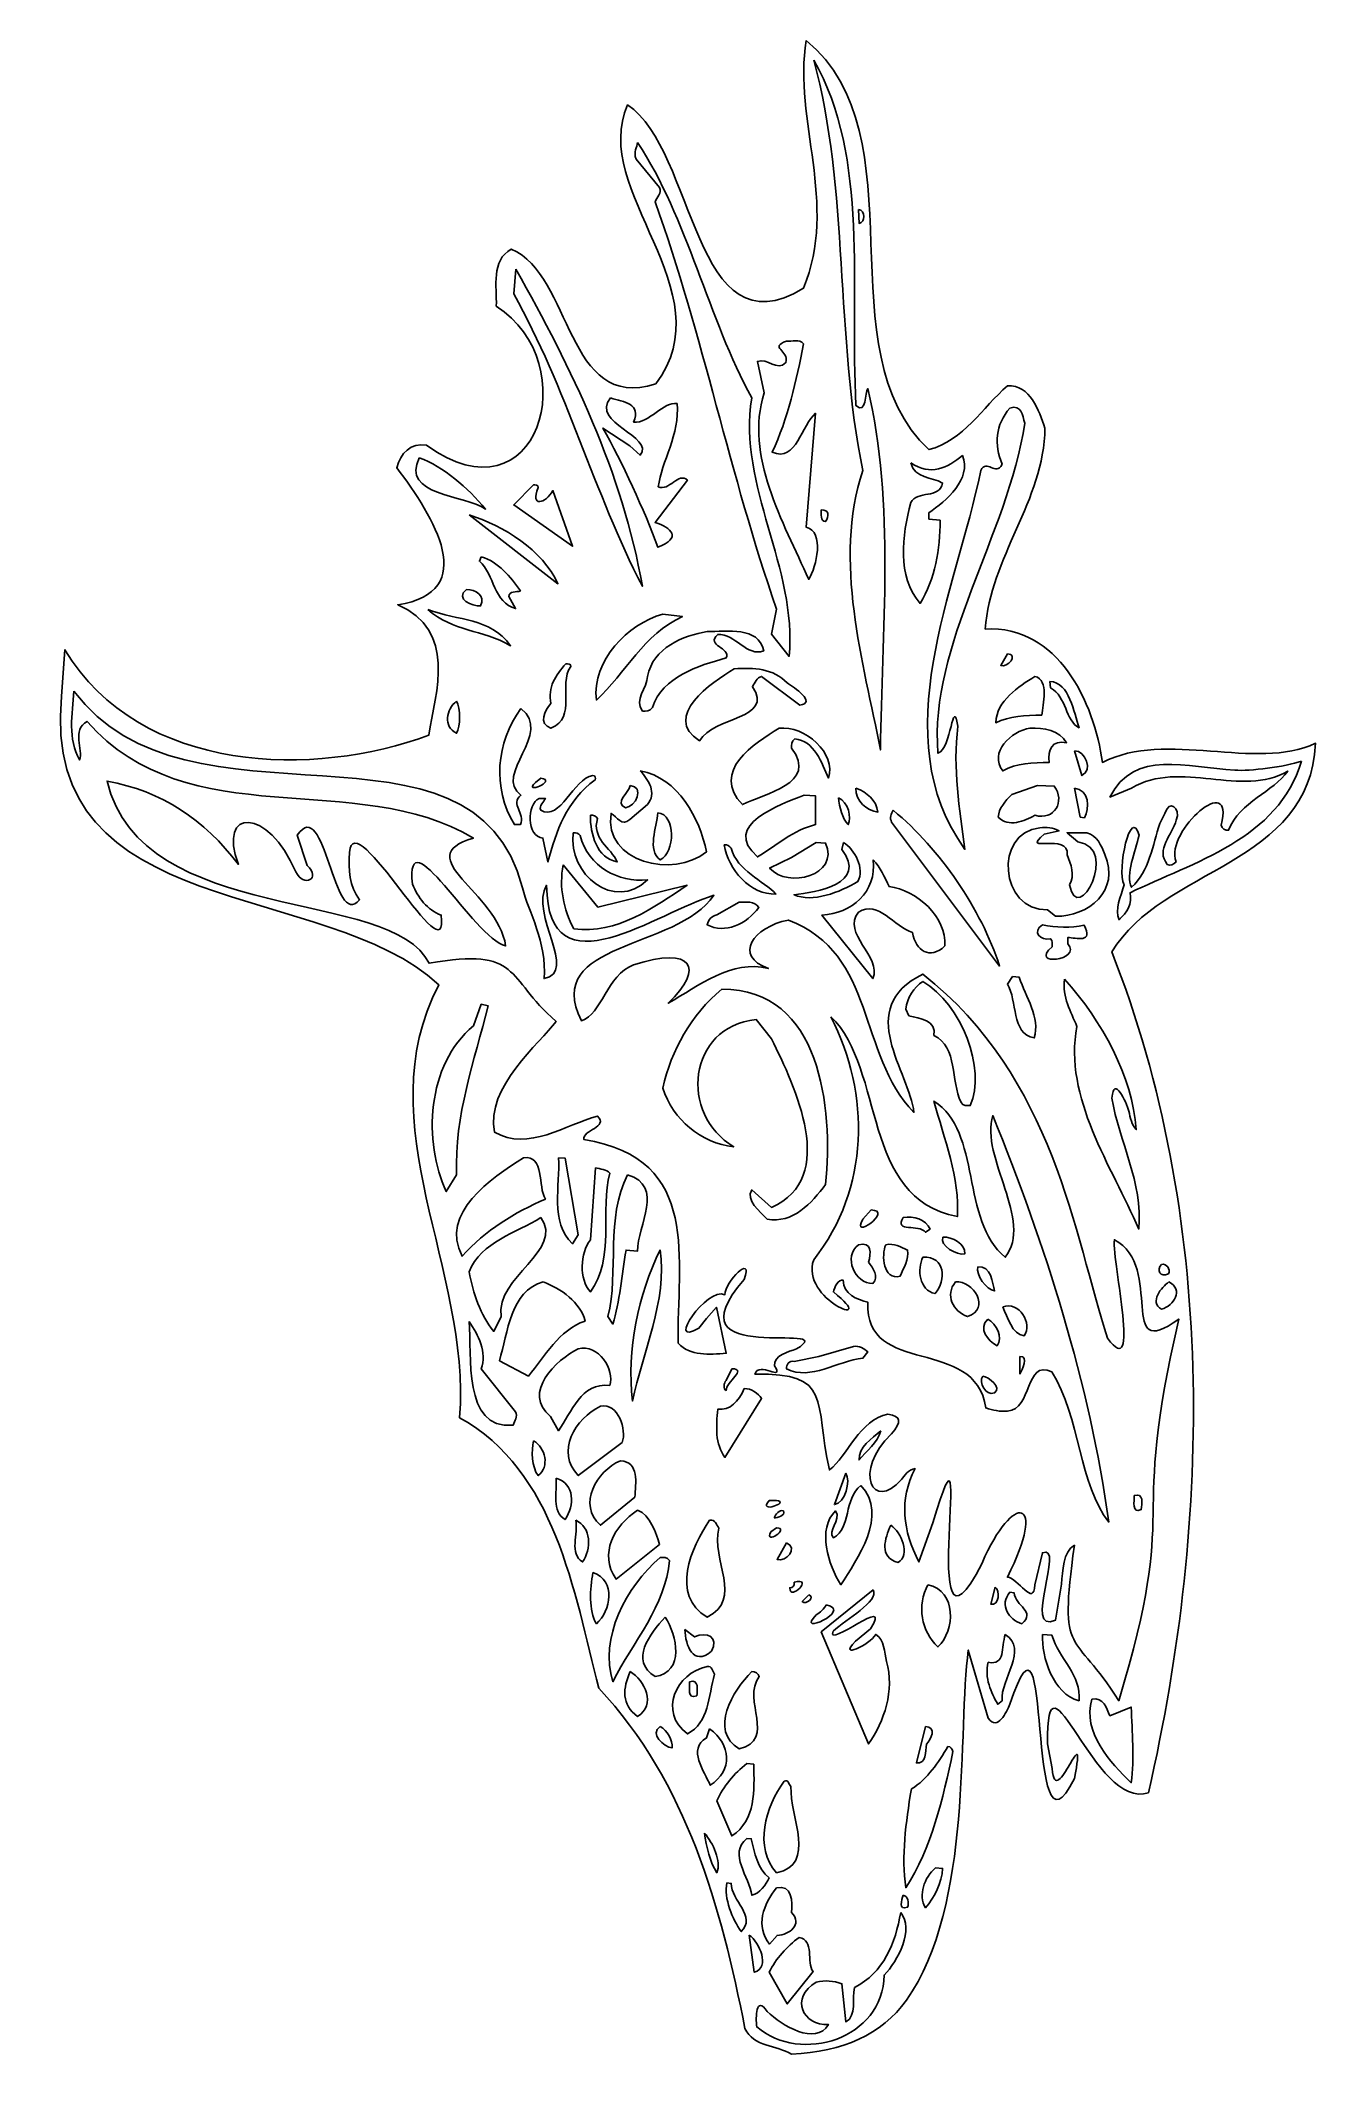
# Model space of a CAD drawing. Header units: centimetres. Extents: x -5.3 to 5.1, y -8.3 to 8.2.
import ezdxf

# ---------------------------------------------------------------- set-up
doc = ezdxf.new("R2010")
doc.units = ezdxf.units.CM
doc.header["$MEASUREMENT"] = 0
doc.layers.add('Ebene 1', color=7, linetype='Continuous')

msp = doc.modelspace()

# ---------------------------------------------------------------- linework, layer by layer
at = {"layer": 'Ebene 1'}
for points, knots in [([(0.9628, 8.17315), (1.90006, 7.40607), (1.09488, 5.65347), (1.95848, 4.85083), (1.95848, 4.85083), (2.24042, 4.92195), (2.39536, 5.19373), (2.59602, 5.36899), (2.59602, 5.36899), (2.78398, 5.37915), (2.85002, 5.16579), (2.90082, 5.02609), (2.90082, 5.02609), (2.8932, 4.43173), (2.45632, 3.97961), (2.41568, 3.39287), (2.41568, 3.39287), (3.01004, 3.42843), (3.2996, 2.79597), (3.36818, 2.31083), (3.36818, 2.31083), (3.88634, 2.57753), (4.61024, 2.23717), (5.09792, 2.46577), (5.09792, 2.46577), (5.0522, 1.47263), (3.85078, 1.45739), (3.44438, 0.77159), (3.44438, 0.77159), (4.28512, -1.37216), (4.25718, -3.79786), (3.74156, -6.05592), (3.74156, -6.05592), (3.30214, -6.21086), (2.91098, -4.77576), (2.92114, -5.65968), (2.92114, -5.65968), (2.92114, -5.65968), (2.95924, -5.86034), (2.95924, -5.86034), (2.95924, -5.86034), (2.98718, -6.2261), (3.2488, -5.38536), (3.13958, -5.94162), (3.13958, -5.94162), (2.73318, -6.76712), (2.97448, -4.24998), (2.61634, -5.3371), (2.61634, -5.3371), (2.59094, -5.4006), (2.51474, -5.56062), (2.44108, -5.4514), (2.44108, -5.4514), (2.44108, -5.4514), (2.27852, -4.89768), (2.27852, -4.89768), (2.27852, -4.89768), (2.18962, -5.54284), (2.3217, -6.97032), (1.7756, -7.73994), (1.7756, -7.73994), (1.5724, -8.02442), (1.26252, -8.1565), (0.84342, -8.17936), (0.84342, -8.17936), (0.7215, -8.1057), (0.53608, -8.12094), (0.46496, -7.97108), (0.46496, -7.97108), (0.27192, -6.98556), (-0.00493, -5.97464), (-0.72121, -5.20756), (-0.72121, -5.20756), (-0.92441, -4.41762), (-1.07427, -3.44226), (-1.85151, -3.01046), (-1.85151, -3.01046), (-1.76007, -1.7938), (-2.60843, -0.63556), (-2.02169, 0.50489), (-2.02169, 0.50489), (-2.94117, 1.36341), (-5.25511, 1.00273), (-5.08493, 2.84931), (-5.08493, 2.84931), (-5.08493, 2.84931), (-5.05699, 3.22523), (-5.05699, 3.22523), (-5.05699, 3.22523), (-4.44485, 2.20669), (-3.01991, 2.18891), (-2.10297, 2.53181), (-2.10297, 2.53181), (-2.04201, 2.88487), (-1.87691, 3.38525), (-2.35443, 3.59099), (-2.35443, 3.59099), (-1.68133, 3.69259), (-2.05979, 4.30473), (-2.36205, 4.70351), (-2.36205, 4.70351), (-2.33411, 4.81781), (-2.24775, 4.91179), (-2.12075, 4.88639), (-2.12075, 4.88639), (-1.21651, 4.23361), (-0.82535, 5.54679), (-1.55433, 6.01669), (-1.55433, 6.01669), (-1.54671, 6.17671), (-1.60005, 6.38499), (-1.43241, 6.47897), (-1.43241, 6.47897), (-0.93457, 6.27069), (-0.99045, 5.15055), (-0.25893, 5.38423), (-0.25893, 5.38423), (0.31002, 6.14115), (-0.79995, 6.95395), (-0.48753, 7.64991), (-0.48753, 7.64991), (0.06364, 7.28669), (0.04586, 5.61029), (0.93994, 6.16147), (0.93994, 6.16147), (1.22442, 6.84727), (0.85612, 7.52799), (0.9628, 8.17315)], [0, 0, 0, 0, 0.03125, 0.03125, 0.03125, 0.03125, 0.0625, 0.0625, 0.0625, 0.0625, 0.09375, 0.09375, 0.09375, 0.09375, 0.125, 0.125, 0.125, 0.125, 0.15625, 0.15625, 0.15625, 0.15625, 0.1875, 0.1875, 0.1875, 0.1875, 0.21875, 0.21875, 0.21875, 0.21875, 0.25, 0.25, 0.25, 0.25, 0.28125, 0.28125, 0.28125, 0.28125, 0.3125, 0.3125, 0.3125, 0.3125, 0.34375, 0.34375, 0.34375, 0.34375, 0.375, 0.375, 0.375, 0.375, 0.40625, 0.40625, 0.40625, 0.40625, 0.4375, 0.4375, 0.4375, 0.4375, 0.46875, 0.46875, 0.46875, 0.46875, 0.5, 0.5, 0.5, 0.5, 0.53125, 0.53125, 0.53125, 0.53125, 0.5625, 0.5625, 0.5625, 0.5625, 0.59375, 0.59375, 0.59375, 0.59375, 0.625, 0.625, 0.625, 0.625, 0.65625, 0.65625, 0.65625, 0.65625, 0.6875, 0.6875, 0.6875, 0.6875, 0.71875, 0.71875, 0.71875, 0.71875, 0.75, 0.75, 0.75, 0.75, 0.78125, 0.78125, 0.78125, 0.78125, 0.8125, 0.8125, 0.8125, 0.8125, 0.84375, 0.84375, 0.84375, 0.84375, 0.875, 0.875, 0.875, 0.875, 0.90625, 0.90625, 0.90625, 0.90625, 0.9375, 0.9375, 0.9375, 0.9375, 0.96875, 0.96875, 0.96875, 0.96875, 1, 1, 1, 1]), ([(-0.24369, 1.90189), (-0.09383, 1.88919), (-0.10145, 1.57931), (-0.22337, 1.51835), (-0.22337, 1.51835), (-0.33259, 1.60217), (-0.24877, 1.77997), (-0.24369, 1.90189)], [0, 0, 0, 0, 0.5, 0.5, 0.5, 0.5, 1, 1, 1, 1]), ([(1.91022, 0.53029), (2.2201, 0.34995), (2.42838, -0.1809), (2.29376, -0.47554), (2.29376, -0.47554), (2.26582, -0.47808), (2.23534, -0.47808), (2.2201, -0.45014), (2.2201, -0.45014), (2.13374, -0.27234), (2.19724, -0.00564), (1.99912, 0.09341), (1.99912, 0.09341), (2.02198, 0.21533), (1.88482, 0.23311), (1.79592, 0.25343), (1.79592, 0.25343), (1.79592, 0.25343), (1.77052, 0.30677), (1.77052, 0.30677), (1.77052, 0.30677), (1.78068, 0.39821), (1.83656, 0.48457), (1.91022, 0.53029)], [0, 0, 0, 0, 0.16666667, 0.16666667, 0.16666667, 0.16666667, 0.33333333, 0.33333333, 0.33333333, 0.33333333, 0.5, 0.5, 0.5, 0.5, 0.66666667, 0.66666667, 0.66666667, 0.66666667, 0.83333333, 0.83333333, 0.83333333, 0.83333333, 1, 1, 1, 1]), ([(0.277, 0.46933), (1.08472, 0.46933), (1.18124, -0.4984), (1.12028, -1.11562), (1.12028, -1.11562), (1.00852, -1.26802), (0.85104, -1.4382), (0.6453, -1.39756), (0.6453, -1.39756), (0.58688, -1.3366), (0.4675, -1.24008), (0.52084, -1.16134), (0.52084, -1.16134), (0.52084, -1.16134), (0.68086, -1.30358), (0.68086, -1.30358), (0.68086, -1.30358), (1.22696, -1.05974), (0.87136, -0.32314), (0.68086, 0.06547), (0.68086, 0.06547), (0.68086, 0.06547), (0.5564, 0.22295), (0.5564, 0.22295), (0.5564, 0.22295), (-0.00493, 0.16199), (-0.06843, -0.54666), (0.37352, -0.81082), (0.37352, -0.81082), (0.10936, -0.78034), (-0.11923, -0.59238), (-0.20305, -0.3333), (-0.20305, -0.3333), (-0.13193, -0.02596), (0.02554, 0.26105), (0.277, 0.46933)], [0, 0, 0, 0, 0.11111111, 0.11111111, 0.11111111, 0.11111111, 0.22222222, 0.22222222, 0.22222222, 0.22222222, 0.33333333, 0.33333333, 0.33333333, 0.33333333, 0.44444444, 0.44444444, 0.44444444, 0.44444444, 0.55555556, 0.55555556, 0.55555556, 0.55555556, 0.66666667, 0.66666667, 0.66666667, 0.66666667, 0.77777778, 0.77777778, 0.77777778, 0.77777778, 0.88888889, 0.88888889, 0.88888889, 0.88888889, 1, 1, 1, 1]), ([(1.16346, 0.24581), (1.60796, -0.18852), (1.40222, -1.22484), (2.18962, -1.37724), (2.18962, -1.37724), (2.21248, -1.07498), (2.0804, -0.73716), (1.99912, -0.43998), (1.99912, -0.43998), (2.39028, -0.68382), (2.21248, -1.40772), (2.57824, -1.70744), (2.57824, -1.70744), (2.81192, -1.4128), (2.3725, -0.89718), (2.47664, -0.55682), (2.47664, -0.55682), (2.90082, -1.59314), (3.26658, -2.73868), (3.41898, -3.85882), (3.41898, -3.85882), (3.18022, -3.5591), (3.18784, -3.00792), (2.9567, -2.63708), (2.9567, -2.63708), (2.73318, -2.53548), (2.80176, -2.94696), (2.59602, -2.95712), (2.59602, -2.95712), (2.53252, -2.96474), (2.47918, -2.94696), (2.42076, -2.93172), (2.42076, -2.93172), (2.3344, -2.3399), (1.43778, -2.68788), (1.46318, -2.0732), (1.46318, -2.0732), (1.37428, -2.05034), (1.26252, -2.0097), (1.26252, -1.89286), (1.26252, -1.89286), (1.22188, -1.8827), (1.1914, -1.95128), (1.18378, -1.98938), (1.18378, -1.98938), (1.57748, -2.30688), (0.90438, -2.05034), (1.02376, -1.72776), (1.02376, -1.72776), (1.47842, -1.14864), (1.4835, -0.3841), (1.16346, 0.24581)], [0, 0, 0, 0, 0.07692308, 0.07692308, 0.07692308, 0.07692308, 0.15384615, 0.15384615, 0.15384615, 0.15384615, 0.23076923, 0.23076923, 0.23076923, 0.23076923, 0.30769231, 0.30769231, 0.30769231, 0.30769231, 0.38461538, 0.38461538, 0.38461538, 0.38461538, 0.46153846, 0.46153846, 0.46153846, 0.46153846, 0.53846154, 0.53846154, 0.53846154, 0.53846154, 0.61538462, 0.61538462, 0.61538462, 0.61538462, 0.69230769, 0.69230769, 0.69230769, 0.69230769, 0.76923077, 0.76923077, 0.76923077, 0.76923077, 0.84615385, 0.84615385, 0.84615385, 0.84615385, 0.92307692, 0.92307692, 0.92307692, 0.92307692, 1, 1, 1, 1]), ([(1.34634, -2.43134), (1.39206, -2.42626), (1.4327, -2.44912), (1.46318, -2.47706), (1.46318, -2.47706), (1.46318, -2.47706), (1.42254, -2.52786), (1.42254, -2.52786), (1.42254, -2.52786), (1.21426, -2.54818), (1.0009, -2.71328), (0.80278, -2.61422), (0.80278, -2.61422), (0.79516, -2.57866), (0.82818, -2.54564), (0.86374, -2.55326), (0.86374, -2.55326), (0.86374, -2.55326), (1.0644, -2.51262), (1.0644, -2.51262), (1.0644, -2.51262), (1.0644, -2.51262), (1.34634, -2.43134), (1.34634, -2.43134)], [0, 0, 0, 0, 0.16666667, 0.16666667, 0.16666667, 0.16666667, 0.33333333, 0.33333333, 0.33333333, 0.33333333, 0.5, 0.5, 0.5, 0.5, 0.66666667, 0.66666667, 0.66666667, 0.66666667, 0.83333333, 0.83333333, 0.83333333, 0.83333333, 1, 1, 1, 1]), ([(3.62472, -3.64292), (3.70346, -3.61752), (3.69076, -3.7115), (3.68314, -3.75722), (3.68314, -3.75722), (3.60186, -3.79278), (3.6298, -3.6861), (3.62472, -3.64292)], [0, 0, 0, 0, 0.5, 0.5, 0.5, 0.5, 1, 1, 1, 1])]:
    msp.add_open_spline(points, degree=3, knots=knots, dxfattribs=at)
at = {"layer": 'Ebene 1', "color": 7}
for points, knots in [([(1.02376, 8.01313), (1.47842, 7.22065), (1.31332, 6.16401), (1.36666, 5.20897), (1.36666, 5.20897), (1.45302, 5.13023), (1.43778, 5.31311), (1.46318, 5.34613), (1.46318, 5.34613), (1.68416, 4.42411), (1.57748, 3.35477), (1.56478, 2.41243), (1.56478, 2.41243), (1.42762, 3.12871), (1.1787, 3.94659), (1.42254, 4.68065), (1.42254, 4.68065), (1.19902, 5.75507), (1.30824, 6.98443), (1.02376, 8.01313)], [0, 0, 0, 0, 0.2, 0.2, 0.2, 0.2, 0.4, 0.4, 0.4, 0.4, 0.6, 0.6, 0.6, 0.6, 0.8, 0.8, 0.8, 0.8, 1, 1, 1, 1]), ([(-0.40625, 7.34511), (-0.00239, 6.73043), (0.16778, 5.91255), (0.52084, 5.26993), (0.52084, 5.26993), (0.40146, 4.55873), (0.89422, 3.88309), (0.8231, 3.17189), (0.8231, 3.17189), (0.8231, 3.17189), (0.68086, 3.35223), (0.68086, 3.35223), (0.68086, 3.35223), (0.68086, 3.35223), (0.7215, 3.55543), (0.7215, 3.55543), (0.7215, 3.55543), (0.34304, 4.64255), (0.1246, 5.77793), (-0.26401, 6.86251), (-0.26401, 6.86251), (-0.25131, 6.90061), (-0.20813, 6.93363), (-0.22845, 6.97935), (-0.22845, 6.97935), (-0.22845, 6.97935), (-0.41895, 7.21049), (-0.41895, 7.21049), (-0.41895, 7.21049), (-0.44181, 7.26637), (-0.41133, 7.30701), (-0.40625, 7.34511)], [0, 0, 0, 0, 0.125, 0.125, 0.125, 0.125, 0.25, 0.25, 0.25, 0.25, 0.375, 0.375, 0.375, 0.375, 0.5, 0.5, 0.5, 0.5, 0.625, 0.625, 0.625, 0.625, 0.75, 0.75, 0.75, 0.75, 0.875, 0.875, 0.875, 0.875, 1, 1, 1, 1]), ([(1.38698, 6.80155), (1.44286, 6.79393), (1.4454, 6.69487), (1.39206, 6.68725), (1.39206, 6.68725), (1.39206, 6.68725), (1.38698, 6.80155), (1.38698, 6.80155)], [0, 0, 0, 0, 0.5, 0.5, 0.5, 0.5, 1, 1, 1, 1]), ([(-1.39431, 6.31641), (-0.94473, 5.51377), (-0.52563, 4.66033), (-0.36815, 3.74085), (-0.36815, 3.74085), (-0.75931, 4.49777), (-0.98791, 5.35883), (-1.41209, 6.11575), (-1.41209, 6.11575), (-1.41209, 6.11575), (-1.39431, 6.31641), (-1.39431, 6.31641)], [0, 0, 0, 0, 0.33333333, 0.33333333, 0.33333333, 0.33333333, 0.66666667, 0.66666667, 0.66666667, 0.66666667, 1, 1, 1, 1]), ([(0.80278, 5.73221), (0.84596, 5.72459), (0.90692, 5.75253), (0.93994, 5.70935), (0.93994, 5.70935), (0.88406, 5.41217), (0.81294, 5.09975), (0.68594, 4.83051), (0.68594, 4.83051), (0.88406, 4.74161), (0.9247, 5.05657), (1.039, 5.14547), (1.039, 5.14547), (1.039, 5.14547), (0.9628, 4.22091), (0.9628, 4.22091), (0.9628, 4.22091), (1.11266, 4.18281), (1.04662, 3.90087), (0.98312, 3.79673), (0.98312, 3.79673), (0.77484, 4.26409), (0.46242, 4.80257), (0.6199, 5.31057), (0.6199, 5.31057), (0.6199, 5.31057), (0.56656, 5.56711), (0.56656, 5.56711), (0.56656, 5.56711), (0.6453, 5.60013), (0.72658, 5.48075), (0.7977, 5.55695), (0.7977, 5.55695), (0.82564, 5.66109), (0.65546, 5.67633), (0.80278, 5.73221)], [0, 0, 0, 0, 0.11111111, 0.11111111, 0.11111111, 0.11111111, 0.22222222, 0.22222222, 0.22222222, 0.22222222, 0.33333333, 0.33333333, 0.33333333, 0.33333333, 0.44444444, 0.44444444, 0.44444444, 0.44444444, 0.55555556, 0.55555556, 0.55555556, 0.55555556, 0.66666667, 0.66666667, 0.66666667, 0.66666667, 0.77777778, 0.77777778, 0.77777778, 0.77777778, 0.88888889, 0.88888889, 0.88888889, 0.88888889, 1, 1, 1, 1]), ([(-0.62723, 5.26993), (-0.51547, 5.23945), (-0.37323, 5.22167), (-0.43927, 5.07435), (-0.43927, 5.07435), (-0.31227, 5.05911), (-0.19543, 5.24707), (-0.08621, 5.22421), (-0.08621, 5.22421), (-0.06081, 4.97783), (-0.21321, 4.75177), (-0.23861, 4.54857), (-0.23861, 4.54857), (-0.15225, 4.50793), (-0.07351, 4.67303), (-0.00239, 4.60191), (-0.00239, 4.60191), (-0.00239, 4.60191), (-0.26401, 4.25901), (-0.26401, 4.25901), (-0.26401, 4.25901), (-0.13193, 4.21837), (-0.04303, 4.13201), (-0.24369, 4.05835), (-0.24369, 4.05835), (-0.34783, 4.35299), (-0.53579, 4.75431), (-0.68819, 5.02609), (-0.68819, 5.02609), (-0.68819, 5.02609), (-0.46975, 4.88131), (-0.46975, 4.88131), (-0.46975, 4.88131), (-0.46975, 4.88131), (-0.38593, 4.80511), (-0.38593, 4.80511), (-0.38593, 4.80511), (-0.26401, 4.96259), (-0.79487, 5.06419), (-0.62723, 5.26993)], [0, 0, 0, 0, 0.1, 0.1, 0.1, 0.1, 0.2, 0.2, 0.2, 0.2, 0.3, 0.3, 0.3, 0.3, 0.4, 0.4, 0.4, 0.4, 0.5, 0.5, 0.5, 0.5, 0.6, 0.6, 0.6, 0.6, 0.7, 0.7, 0.7, 0.7, 0.8, 0.8, 0.8, 0.8, 0.9, 0.9, 0.9, 0.9, 1, 1, 1, 1]), ([(2.61634, 5.18865), (2.71286, 5.21913), (2.7154, 5.12769), (2.73826, 5.06673), (2.73826, 5.06673), (2.59602, 4.14471), (1.96102, 3.27095), (2.03214, 2.38449), (2.03214, 2.38449), (2.1439, 2.42259), (2.14898, 2.85439), (2.1947, 2.60547), (2.1947, 2.60547), (2.14898, 2.26003), (2.20994, 1.93491), (2.25058, 1.60471), (2.25058, 1.60471), (1.59272, 2.52419), (2.17946, 3.70529), (2.38012, 4.68065), (2.38012, 4.68065), (2.42838, 4.78225), (2.50204, 4.62731), (2.55284, 4.73145), (2.55284, 4.73145), (2.48934, 4.89147), (2.49696, 5.05149), (2.61634, 5.18865)], [0, 0, 0, 0, 0.14285714, 0.14285714, 0.14285714, 0.14285714, 0.28571429, 0.28571429, 0.28571429, 0.28571429, 0.42857143, 0.42857143, 0.42857143, 0.42857143, 0.57142857, 0.57142857, 0.57142857, 0.57142857, 0.71428571, 0.71428571, 0.71428571, 0.71428571, 0.85714286, 0.85714286, 0.85714286, 0.85714286, 1, 1, 1, 1]), ([(-2.17917, 4.78479), (-1.98613, 4.71113), (-1.78547, 4.54349), (-1.64069, 4.36823), (-1.64069, 4.36823), (-1.81341, 4.48507), (-2.33157, 4.47491), (-2.17917, 4.78479)], [0, 0, 0, 0, 0.5, 0.5, 0.5, 0.5, 1, 1, 1, 1]), ([(1.81116, 4.74415), (1.97118, 4.63239), (2.11342, 4.70351), (2.23026, 4.80257), (2.23026, 4.80257), (2.309, 4.61207), (2.09818, 4.43173), (1.95848, 4.33775), (1.95848, 4.33775), (1.95848, 4.33775), (1.95848, 4.28695), (1.95848, 4.28695), (1.95848, 4.28695), (1.95848, 4.28695), (2.04992, 4.27679), (2.04992, 4.27679), (2.04992, 4.27679), (2.04992, 4.04057), (2.00928, 3.80181), (1.88736, 3.60115), (1.88736, 3.60115), (1.69432, 3.82467), (1.74258, 4.14979), (1.81116, 4.42157), (1.81116, 4.42157), (1.8645, 4.52317), (2.04484, 4.44697), (2.07024, 4.57905), (2.07024, 4.57905), (1.9788, 4.63239), (1.84672, 4.61207), (1.81116, 4.74415)], [0, 0, 0, 0, 0.125, 0.125, 0.125, 0.125, 0.25, 0.25, 0.25, 0.25, 0.375, 0.375, 0.375, 0.375, 0.5, 0.5, 0.5, 0.5, 0.625, 0.625, 0.625, 0.625, 0.75, 0.75, 0.75, 0.75, 0.875, 0.875, 0.875, 0.875, 1, 1, 1, 1]), ([(-1.25207, 4.56381), (-1.23937, 4.56381), (-1.20889, 4.56635), (-1.21397, 4.54349), (-1.21397, 4.54349), (-1.28255, 4.37585), (-1.15301, 4.41395), (-1.09459, 4.51809), (-1.09459, 4.51809), (-1.09459, 4.51809), (-0.93457, 4.06597), (-0.93457, 4.06597), (-0.93457, 4.06597), (-0.93457, 4.06597), (-1.41209, 4.40125), (-1.41209, 4.40125), (-1.41209, 4.40125), (-1.41209, 4.40125), (-1.25207, 4.56381), (-1.25207, 4.56381)], [0, 0, 0, 0, 0.2, 0.2, 0.2, 0.2, 0.4, 0.4, 0.4, 0.4, 0.6, 0.6, 0.6, 0.6, 0.8, 0.8, 0.8, 0.8, 1, 1, 1, 1]), ([(-1.77531, 4.31997), (-1.49337, 4.23361), (-1.17841, 4.03549), (-1.05395, 3.76117), (-1.05395, 3.76117), (-1.05395, 3.76117), (-1.77531, 4.31997), (-1.77531, 4.31997)], [0, 0, 0, 0, 0.5, 0.5, 0.5, 0.5, 1, 1, 1, 1]), ([(1.08472, 4.36061), (1.14822, 4.36823), (1.15076, 4.30473), (1.12028, 4.26663), (1.12028, 4.26663), (1.07456, 4.26917), (1.08472, 4.33013), (1.08472, 4.36061)], [0, 0, 0, 0, 0.5, 0.5, 0.5, 0.5, 1, 1, 1, 1]), ([(-1.67625, 3.97961), (-1.53655, 3.93897), (-1.43749, 3.81959), (-1.35875, 3.70275), (-1.35875, 3.70275), (-1.39177, 3.69259), (-1.44765, 3.70529), (-1.45273, 3.65703), (-1.45273, 3.65703), (-1.45273, 3.65703), (-1.39685, 3.56051), (-1.39685, 3.56051), (-1.39685, 3.56051), (-1.57719, 3.60623), (-1.56703, 3.83483), (-1.69149, 3.94405), (-1.69149, 3.94405), (-1.69149, 3.94405), (-1.67625, 3.97961), (-1.67625, 3.97961)], [0, 0, 0, 0, 0.2, 0.2, 0.2, 0.2, 0.4, 0.4, 0.4, 0.4, 0.6, 0.6, 0.6, 0.6, 0.8, 0.8, 0.8, 0.8, 1, 1, 1, 1]), ([(-1.79563, 3.71545), (-1.72451, 3.71291), (-1.64069, 3.66973), (-1.68133, 3.58083), (-1.68133, 3.58083), (-1.74737, 3.57829), (-1.89469, 3.63671), (-1.79563, 3.71545)], [0, 0, 0, 0, 0.5, 0.5, 0.5, 0.5, 1, 1, 1, 1]), ([(-2.11059, 3.55289), (-1.85659, 3.45383), (-1.61275, 3.49447), (-1.43749, 3.25825), (-1.43749, 3.25825), (-1.67371, 3.39287), (-1.90231, 3.37001), (-2.11059, 3.55289)], [0, 0, 0, 0, 0.5, 0.5, 0.5, 0.5, 1, 1, 1, 1]), ([(-0.20305, 3.51479), (-0.20305, 3.51479), (-0.04303, 3.49447), (-0.04303, 3.49447), (-0.04303, 3.49447), (-0.35799, 3.35223), (-0.50277, 3.03727), (-0.74153, 2.81629), (-0.74153, 2.81629), (-0.77709, 3.13887), (-0.48753, 3.43351), (-0.20305, 3.51479)], [0, 0, 0, 0, 0.33333333, 0.33333333, 0.33333333, 0.33333333, 0.66666667, 0.66666667, 0.66666667, 0.66666667, 1, 1, 1, 1]), ([(0.15762, 3.37255), (0.31764, 3.37255), (0.57672, 3.41827), (0.61736, 3.21761), (0.61736, 3.21761), (0.48274, 3.16173), (0.38876, 3.35731), (0.24398, 3.34969), (0.24398, 3.34969), (0.14238, 3.25825), (0.3532, 3.24301), (0.31256, 3.15919), (0.31256, 3.15919), (0.08396, 3.09569), (-0.20305, 3.00679), (-0.28687, 2.75533), (-0.28687, 2.75533), (-0.30719, 2.72485), (-0.33767, 2.72485), (-0.36561, 2.72739), (-0.36561, 2.72739), (-0.44181, 2.81629), (-0.32751, 2.91789), (-0.32497, 3.00933), (-0.32497, 3.00933), (-0.28433, 3.24047), (-0.03287, 3.34207), (0.15762, 3.37255)], [0, 0, 0, 0, 0.14285714, 0.14285714, 0.14285714, 0.14285714, 0.28571429, 0.28571429, 0.28571429, 0.28571429, 0.42857143, 0.42857143, 0.42857143, 0.42857143, 0.57142857, 0.57142857, 0.57142857, 0.57142857, 0.71428571, 0.71428571, 0.71428571, 0.71428571, 0.85714286, 0.85714286, 0.85714286, 0.85714286, 1, 1, 1, 1]), ([(2.59602, 3.19221), (2.69254, 3.18967), (2.59602, 3.07283), (2.54268, 3.09823), (2.54268, 3.09823), (2.54268, 3.09823), (2.59602, 3.19221), (2.59602, 3.19221)], [0, 0, 0, 0, 0.5, 0.5, 0.5, 0.5, 1, 1, 1, 1]), ([(-0.99045, 3.11093), (-0.97521, 3.11093), (-0.94473, 3.11347), (-0.94981, 3.09061), (-0.94981, 3.09061), (-1.05395, 2.93821), (-0.89647, 2.67913), (-1.10983, 2.58769), (-1.10983, 2.58769), (-1.21397, 2.62325), (-1.16317, 2.73501), (-1.10983, 2.78835), (-1.10983, 2.78835), (-1.14031, 2.92043), (-1.06919, 3.01949), (-0.99045, 3.11093)], [0, 0, 0, 0, 0.25, 0.25, 0.25, 0.25, 0.5, 0.5, 0.5, 0.5, 0.75, 0.75, 0.75, 0.75, 1, 1, 1, 1]), ([(0.3786, 3.07029), (0.53608, 3.08299), (0.6961, 3.07283), (0.80786, 2.95599), (0.80786, 2.95599), (0.86374, 2.92043), (1.0517, 2.79343), (0.90946, 2.77565), (0.90946, 2.77565), (0.90946, 2.77565), (0.59958, 3.00933), (0.59958, 3.00933), (0.59958, 3.00933), (0.56148, 2.99917), (0.5437, 2.95599), (0.52592, 2.92551), (0.52592, 2.92551), (0.70626, 2.66135), (0.21096, 2.68421), (0.09666, 2.48609), (0.09666, 2.48609), (-0.21321, 2.68167), (0.19318, 2.96107), (0.3786, 3.07029)], [0, 0, 0, 0, 0.16666667, 0.16666667, 0.16666667, 0.16666667, 0.33333333, 0.33333333, 0.33333333, 0.33333333, 0.5, 0.5, 0.5, 0.5, 0.66666667, 0.66666667, 0.66666667, 0.66666667, 0.83333333, 0.83333333, 0.83333333, 0.83333333, 1, 1, 1, 1]), ([(2.81954, 3.00933), (2.93638, 2.97885), (2.88558, 2.78327), (2.87542, 2.69437), (2.87542, 2.69437), (2.74334, 2.69437), (2.61126, 2.68675), (2.50204, 2.63341), (2.50204, 2.63341), (2.50712, 2.81121), (2.68746, 2.92551), (2.81954, 3.00933)], [0, 0, 0, 0, 0.33333333, 0.33333333, 0.33333333, 0.33333333, 0.66666667, 0.66666667, 0.66666667, 0.66666667, 1, 1, 1, 1]), ([(2.94146, 2.96869), (3.10148, 2.95853), (3.1345, 2.71469), (3.17768, 2.59277), (3.17768, 2.59277), (3.06592, 2.64611), (3.07862, 2.84423), (2.94654, 2.91535), (2.94654, 2.91535), (2.94654, 2.91535), (2.94146, 2.96869), (2.94146, 2.96869)], [0, 0, 0, 0, 0.33333333, 0.33333333, 0.33333333, 0.33333333, 0.66666667, 0.66666667, 0.66666667, 0.66666667, 1, 1, 1, 1]), ([(-4.98333, 2.88995), (-4.06385, 1.64281), (-1.73721, 2.83407), (-1.34097, 1.29229), (-1.34097, 1.29229), (-1.29271, 1.09671), (-1.14285, 0.85033), (-1.16571, 0.55569), (-1.16571, 0.55569), (-0.88631, 0.60395), (-1.28763, 1.08147), (-1.14539, 1.31261), (-1.14539, 1.31261), (-1.13777, 0.41599), (-0.23861, 1.10179), (0.2135, 1.23133), (0.2135, 1.23133), (-0.09383, 0.78175), (-1.18349, 0.86303), (-0.86345, 0.21279), (-0.86345, 0.21279), (-0.69327, 0.26613), (-0.66025, 0.58109), (-0.43927, 0.66745), (-0.43927, 0.66745), (0.04332, 0.81985), (0.13984, 0.64713), (-0.15733, 0.35503), (-0.15733, 0.35503), (0.08904, 0.49727), (0.35828, 0.71317), (0.65546, 0.63697), (0.65546, 0.63697), (0.36844, 0.74111), (0.531, 0.97225), (0.81802, 1.03067), (0.81802, 1.03067), (1.53684, 0.75381), (1.37682, -0.05898), (1.83656, -0.53142), (1.83656, -0.53142), (1.80608, -0.2063), (1.34126, 0.31439), (1.91022, 0.59125), (1.91022, 0.59125), (2.97702, -0.24948), (3.13958, -1.53218), (3.40882, -2.3653), (3.40882, -2.3653), (3.68314, -2.73868), (3.44692, -1.76078), (3.4647, -1.5652), (3.4647, -1.5652), (3.87872, -1.78364), (3.47486, -2.57866), (3.98794, -2.21036), (3.98794, -2.21036), (3.57646, -3.97566), (4.00572, -3.63022), (3.50026, -5.30916), (3.50026, -5.30916), (3.1345, -4.71988), (3.01004, -4.98912), (3.13958, -4.04678), (3.13958, -4.04678), (3.04814, -4.09758), (3.0456, -4.25506), (3.03544, -4.36174), (3.03544, -4.36174), (3.03544, -4.36174), (2.98718, -4.65384), (2.98718, -4.65384), (2.98718, -4.65384), (2.71286, -4.7783), (3.06846, -4.02646), (2.8805, -4.10774), (2.8805, -4.10774), (2.8805, -4.10774), (2.81954, -4.36682), (2.81954, -4.36682), (2.81954, -4.36682), (2.81192, -4.55478), (2.67984, -4.31094), (2.59602, -4.30586), (2.59602, -4.30586), (2.92622, -3.65562), (2.64174, -3.60482), (2.39028, -4.19156), (2.39028, -4.19156), (1.8391, -5.27868), (2.3598, -2.61422), (1.9915, -3.8639), (1.9915, -3.8639), (1.9915, -3.8639), (1.8772, -4.1814), (1.8772, -4.1814), (1.8772, -4.1814), (1.74766, -3.9274), (1.71464, -3.67848), (1.84672, -3.42448), (1.84672, -3.42448), (1.79338, -3.42702), (1.75782, -3.48544), (1.73496, -3.51338), (1.73496, -3.51338), (1.50636, -3.78008), (1.33618, -3.4448), (1.65622, -3.14254), (1.65622, -3.14254), (1.73496, -3.04348), (1.7375, -2.99776), (1.62574, -2.98252), (1.62574, -2.98252), (1.39714, -3.0257), (1.29808, -3.32034), (1.15076, -3.43464), (1.15076, -3.43464), (1.0263, -2.8733), (1.1787, -2.6447), (0.54624, -2.6574), (0.54624, -2.6574), (0.57672, -2.54818), (0.79008, -2.72344), (0.70626, -2.58882), (0.70626, -2.58882), (0.6961, -2.50246), (0.81802, -2.47706), (0.88406, -2.45166), (0.88406, -2.45166), (1.27014, -2.2129), (-0.18527, -2.62438), (0.45988, -1.88778), (0.45988, -1.88778), (0.53608, -1.66934), (0.3024, -1.9081), (0.3024, -2.01224), (0.3024, -2.01224), (0.15762, -1.94366), (-0.18781, -2.44404), (0.09158, -2.28402), (0.09158, -2.28402), (0.09158, -2.28402), (0.15254, -2.20528), (0.15254, -2.20528), (0.15254, -2.20528), (0.15254, -2.20528), (0.23382, -2.11384), (0.23382, -2.11384), (0.23382, -2.11384), (0.23382, -2.11384), (0.31256, -2.48722), (0.31256, -2.48722), (0.31256, -2.48722), (0.17794, -2.49738), (0.01792, -2.51008), (-0.07605, -2.40594), (-0.07605, -2.40594), (-0.09383, -1.74046), (0.12714, -0.90734), (-0.84313, -0.7524), (-0.84313, -0.7524), (-0.85583, -0.67112), (-0.63993, -0.65334), (-0.73137, -0.5619), (-0.73137, -0.5619), (-0.99299, -0.63048), (-1.29271, -0.85146), (-1.56957, -0.69144), (-1.56957, -0.69144), (-1.64323, -0.32822), (-1.19619, 0.03245), (-1.06919, 0.20771), (-1.06919, 0.20771), (-1.48575, 0.57093), (-1.34605, 0.80969), (-2.10043, 0.68015), (-2.10043, 0.68015), (-2.39507, 1.30245), (-4.43215, 0.97225), (-4.71409, 2.15843), (-4.71409, 2.15843), (-4.27467, 2.07969), (-3.92415, 1.84601), (-3.64729, 1.48279), (-3.64729, 1.48279), (-3.82255, 1.94253), (-3.40599, 1.95269), (-3.18247, 1.42183), (-3.18247, 1.42183), (-3.11643, 1.28975), (-2.97165, 1.36849), (-3.09103, 1.47263), (-3.09103, 1.47263), (-3.09103, 1.47263), (-3.16977, 1.71901), (-3.16977, 1.71901), (-3.16977, 1.71901), (-2.94117, 2.05937), (-2.87767, 0.93415), (-2.66431, 1.19577), (-2.66431, 1.19577), (-2.75067, 1.30245), (-2.75321, 1.44215), (-2.74559, 1.57931), (-2.74559, 1.57931), (-2.71257, 1.99587), (-1.93787, 0.53791), (-2.00137, 1.07131), (-2.00137, 1.07131), (-2.11567, 1.11195), (-2.18933, 1.21355), (-2.23505, 1.32277), (-2.23505, 1.32277), (-2.29347, 1.89427), (-1.73721, 0.88843), (-1.47813, 0.81985), (-1.47813, 0.81985), (-1.54163, 1.25927), (-2.27061, 1.53867), (-1.73975, 1.69615), (-1.73975, 1.69615), (-2.69225, 2.26765), (-4.05115, 1.70123), (-4.87665, 2.64357), (-4.87665, 2.64357), (-5.00619, 2.57499), (-4.90459, 2.41243), (-4.93761, 2.33115), (-4.93761, 2.33115), (-5.03667, 2.50133), (-4.99603, 2.70199), (-4.98333, 2.88995)], [0, 0, 0, 0, 0.01724138, 0.01724138, 0.01724138, 0.01724138, 0.03448276, 0.03448276, 0.03448276, 0.03448276, 0.05172414, 0.05172414, 0.05172414, 0.05172414, 0.06896552, 0.06896552, 0.06896552, 0.06896552, 0.0862069, 0.0862069, 0.0862069, 0.0862069, 0.10344828, 0.10344828, 0.10344828, 0.10344828, 0.12068966, 0.12068966, 0.12068966, 0.12068966, 0.13793103, 0.13793103, 0.13793103, 0.13793103, 0.15517241, 0.15517241, 0.15517241, 0.15517241, 0.17241379, 0.17241379, 0.17241379, 0.17241379, 0.18965517, 0.18965517, 0.18965517, 0.18965517, 0.20689655, 0.20689655, 0.20689655, 0.20689655, 0.22413793, 0.22413793, 0.22413793, 0.22413793, 0.24137931, 0.24137931, 0.24137931, 0.24137931, 0.25862069, 0.25862069, 0.25862069, 0.25862069, 0.27586207, 0.27586207, 0.27586207, 0.27586207, 0.29310345, 0.29310345, 0.29310345, 0.29310345, 0.31034483, 0.31034483, 0.31034483, 0.31034483, 0.32758621, 0.32758621, 0.32758621, 0.32758621, 0.34482759, 0.34482759, 0.34482759, 0.34482759, 0.36206897, 0.36206897, 0.36206897, 0.36206897, 0.37931034, 0.37931034, 0.37931034, 0.37931034, 0.39655172, 0.39655172, 0.39655172, 0.39655172, 0.4137931, 0.4137931, 0.4137931, 0.4137931, 0.43103448, 0.43103448, 0.43103448, 0.43103448, 0.44827586, 0.44827586, 0.44827586, 0.44827586, 0.46551724, 0.46551724, 0.46551724, 0.46551724, 0.48275862, 0.48275862, 0.48275862, 0.48275862, 0.5, 0.5, 0.5, 0.5, 0.51724138, 0.51724138, 0.51724138, 0.51724138, 0.53448276, 0.53448276, 0.53448276, 0.53448276, 0.55172414, 0.55172414, 0.55172414, 0.55172414, 0.56896552, 0.56896552, 0.56896552, 0.56896552, 0.5862069, 0.5862069, 0.5862069, 0.5862069, 0.60344828, 0.60344828, 0.60344828, 0.60344828, 0.62068966, 0.62068966, 0.62068966, 0.62068966, 0.63793103, 0.63793103, 0.63793103, 0.63793103, 0.65517241, 0.65517241, 0.65517241, 0.65517241, 0.67241379, 0.67241379, 0.67241379, 0.67241379, 0.68965517, 0.68965517, 0.68965517, 0.68965517, 0.70689655, 0.70689655, 0.70689655, 0.70689655, 0.72413793, 0.72413793, 0.72413793, 0.72413793, 0.74137931, 0.74137931, 0.74137931, 0.74137931, 0.75862069, 0.75862069, 0.75862069, 0.75862069, 0.77586207, 0.77586207, 0.77586207, 0.77586207, 0.79310345, 0.79310345, 0.79310345, 0.79310345, 0.81034483, 0.81034483, 0.81034483, 0.81034483, 0.82758621, 0.82758621, 0.82758621, 0.82758621, 0.84482759, 0.84482759, 0.84482759, 0.84482759, 0.86206897, 0.86206897, 0.86206897, 0.86206897, 0.87931034, 0.87931034, 0.87931034, 0.87931034, 0.89655172, 0.89655172, 0.89655172, 0.89655172, 0.9137931, 0.9137931, 0.9137931, 0.9137931, 0.93103448, 0.93103448, 0.93103448, 0.93103448, 0.94827586, 0.94827586, 0.94827586, 0.94827586, 0.96551724, 0.96551724, 0.96551724, 0.96551724, 0.98275862, 0.98275862, 0.98275862, 0.98275862, 1, 1, 1, 1]), ([(-1.87691, 2.80867), (-1.84389, 2.74771), (-1.84389, 2.60547), (-1.87691, 2.54705), (-1.87691, 2.54705), (-1.98867, 2.60293), (-1.96073, 2.74009), (-1.87691, 2.80867)], [0, 0, 0, 0, 0.5, 0.5, 0.5, 0.5, 1, 1, 1, 1]), ([(-1.35367, 2.74771), (-1.08951, 2.54705), (-1.58227, 2.21177), (-1.35367, 2.04413), (-1.35367, 2.04413), (-1.44765, 1.97047), (-1.31303, 1.89935), (-1.35875, 1.80537), (-1.35875, 1.80537), (-1.35875, 1.80537), (-1.40701, 1.80537), (-1.40701, 1.80537), (-1.40701, 1.80537), (-1.58735, 2.10763), (-1.55687, 2.46831), (-1.35367, 2.74771)], [0, 0, 0, 0, 0.25, 0.25, 0.25, 0.25, 0.5, 0.5, 0.5, 0.5, 0.75, 0.75, 0.75, 0.75, 1, 1, 1, 1]), ([(0.74182, 2.58769), (0.94756, 2.61563), (1.21426, 2.37941), (1.14314, 2.18383), (1.14314, 2.18383), (1.0898, 2.30067), (1.02884, 2.49117), (0.86882, 2.50133), (0.86882, 2.50133), (0.84088, 2.48355), (0.84088, 2.45307), (0.84342, 2.42513), (0.84342, 2.42513), (1.0644, 2.13811), (0.61736, 2.05683), (0.44464, 1.96793), (0.44464, 1.96793), (0.18302, 2.23971), (0.54116, 2.46577), (0.74182, 2.58769)], [0, 0, 0, 0, 0.2, 0.2, 0.2, 0.2, 0.4, 0.4, 0.4, 0.4, 0.6, 0.6, 0.6, 0.6, 0.8, 0.8, 0.8, 0.8, 1, 1, 1, 1]), ([(2.7789, 2.58769), (2.89066, 2.59531), (3.01766, 2.57245), (3.07608, 2.47085), (3.07608, 2.47085), (2.9567, 2.49625), (2.92114, 2.41243), (2.93638, 2.31083), (2.93638, 2.31083), (2.80176, 2.30829), (2.67222, 2.30829), (2.55792, 2.24225), (2.55792, 2.24225), (2.44362, 2.38957), (2.6265, 2.56737), (2.7789, 2.58769)], [0, 0, 0, 0, 0.25, 0.25, 0.25, 0.25, 0.5, 0.5, 0.5, 0.5, 0.75, 0.75, 0.75, 0.75, 1, 1, 1, 1]), ([(3.13958, 2.40481), (3.23102, 2.40481), (3.29198, 2.24733), (3.20054, 2.20415), (3.20054, 2.20415), (3.20054, 2.20415), (3.13958, 2.40481), (3.13958, 2.40481)], [0, 0, 0, 0, 0.5, 0.5, 0.5, 0.5, 1, 1, 1, 1]), ([(4.98362, 2.32099), (4.80074, 1.68853), (4.10224, 1.50057), (3.5917, 1.25165), (3.5917, 1.25165), (3.61202, 1.16275), (3.56884, 1.09163), (3.5028, 1.03321), (3.5028, 1.03321), (3.46216, 1.11195), (3.52058, 1.22879), (3.54344, 1.31769), (3.54344, 1.31769), (3.48248, 1.43199), (3.59678, 1.96539), (3.66536, 1.71901), (3.66536, 1.71901), (3.63488, 1.58947), (3.5536, 1.39643), (3.6044, 1.29737), (3.6044, 1.29737), (3.74664, 1.42691), (3.77712, 1.64027), (3.833, 1.81553), (3.833, 1.81553), (3.833, 1.81553), (3.87364, 1.89681), (3.87364, 1.89681), (3.87364, 1.89681), (3.9092, 2.01365), (4.00572, 1.94253), (3.96762, 1.84093), (3.96762, 1.84093), (3.9346, 1.72409), (3.79744, 1.60217), (3.89396, 1.48279), (3.89396, 1.48279), (3.91682, 1.47009), (3.9473, 1.48025), (3.96508, 1.50311), (3.96508, 1.50311), (3.87364, 1.75965), (4.45022, 2.24987), (4.33084, 1.80029), (4.33084, 1.80029), (4.33846, 1.77489), (4.3664, 1.75457), (4.3918, 1.75965), (4.3918, 1.75965), (4.48324, 1.99333), (4.75756, 2.07207), (4.87186, 2.23971), (4.87186, 2.23971), (4.50102, 2.01873), (4.00064, 2.33877), (3.6044, 2.10255), (3.6044, 2.10255), (3.6044, 2.10255), (3.42914, 2.02889), (3.42914, 2.02889), (3.42914, 2.02889), (3.62472, 2.42259), (4.05398, 2.26765), (4.4426, 2.24733), (4.4426, 2.24733), (4.56706, 2.23971), (4.84646, 2.27273), (4.98362, 2.32099)], [0, 0, 0, 0, 0.05882353, 0.05882353, 0.05882353, 0.05882353, 0.11764706, 0.11764706, 0.11764706, 0.11764706, 0.17647059, 0.17647059, 0.17647059, 0.17647059, 0.23529412, 0.23529412, 0.23529412, 0.23529412, 0.29411765, 0.29411765, 0.29411765, 0.29411765, 0.35294118, 0.35294118, 0.35294118, 0.35294118, 0.41176471, 0.41176471, 0.41176471, 0.41176471, 0.47058824, 0.47058824, 0.47058824, 0.47058824, 0.52941176, 0.52941176, 0.52941176, 0.52941176, 0.58823529, 0.58823529, 0.58823529, 0.58823529, 0.64705882, 0.64705882, 0.64705882, 0.64705882, 0.70588235, 0.70588235, 0.70588235, 0.70588235, 0.76470588, 0.76470588, 0.76470588, 0.76470588, 0.82352941, 0.82352941, 0.82352941, 0.82352941, 0.88235294, 0.88235294, 0.88235294, 0.88235294, 0.94117647, 0.94117647, 0.94117647, 0.94117647, 1, 1, 1, 1]), ([(-1.19365, 2.18383), (-1.04887, 2.16097), (-1.34605, 2.04413), (-1.23683, 2.14827), (-1.23683, 2.14827), (-1.23683, 2.14827), (-1.19365, 2.18383), (-1.19365, 2.18383)], [0, 0, 0, 0, 0.5, 0.5, 0.5, 0.5, 1, 1, 1, 1]), ([(-0.76947, 2.20415), (-0.74915, 2.20669), (-0.74407, 2.17875), (-0.75169, 2.16859), (-0.75169, 2.16859), (-0.98791, 1.99841), (-1.06411, 1.75203), (-1.13523, 1.50311), (-1.13523, 1.50311), (-1.13523, 1.50311), (-1.17587, 1.69615), (-1.17587, 1.69615), (-1.17587, 1.69615), (-1.30795, 1.70631), (-1.30795, 1.97301), (-1.20635, 2.01873), (-1.20635, 2.01873), (-1.20635, 2.01873), (-1.15555, 2.01873), (-1.15555, 2.01873), (-1.15555, 2.01873), (-1.16825, 1.98571), (-1.20889, 1.96285), (-1.19365, 1.92221), (-1.19365, 1.92221), (-1.03363, 1.82823), (-0.92949, 2.18129), (-0.76947, 2.20415)], [0, 0, 0, 0, 0.14285714, 0.14285714, 0.14285714, 0.14285714, 0.28571429, 0.28571429, 0.28571429, 0.28571429, 0.42857143, 0.42857143, 0.42857143, 0.42857143, 0.57142857, 0.57142857, 0.57142857, 0.57142857, 0.71428571, 0.71428571, 0.71428571, 0.71428571, 0.85714286, 0.85714286, 0.85714286, 0.85714286, 1, 1, 1, 1]), ([(-0.38593, 2.24225), (-0.07605, 2.18637), (0.0992, 1.85363), (0.15254, 1.58439), (0.15254, 1.58439), (-0.11415, 1.36595), (-0.68565, 1.49803), (-0.62215, 1.89681), (-0.62215, 1.89681), (-0.57135, 1.86887), (-0.53579, 1.78505), (-0.46975, 1.84601), (-0.46975, 1.84601), (-0.46975, 1.84601), (-0.32751, 1.96793), (-0.32751, 1.96793), (-0.32751, 1.96793), (-0.24877, 2.06191), (-0.31481, 2.16605), (-0.38593, 2.24225)], [0, 0, 0, 0, 0.2, 0.2, 0.2, 0.2, 0.4, 0.4, 0.4, 0.4, 0.6, 0.6, 0.6, 0.6, 0.8, 0.8, 0.8, 0.8, 1, 1, 1, 1]), ([(-0.46721, 2.12287), (-0.34783, 2.11525), (-0.42149, 1.94761), (-0.50531, 1.94253), (-0.50531, 1.94253), (-0.59929, 1.98317), (-0.47737, 2.06445), (-0.46721, 2.12287)], [0, 0, 0, 0, 0.5, 0.5, 0.5, 0.5, 1, 1, 1, 1]), ([(0.94502, 2.04413), (0.94502, 2.04413), (1.039, 2.03905), (1.039, 2.03905), (1.039, 2.03905), (1.039, 2.03905), (1.039, 1.80537), (1.039, 1.80537), (1.039, 1.80537), (0.85866, 1.76219), (0.71896, 1.63519), (0.56656, 1.54375), (0.56656, 1.54375), (0.26938, 1.80537), (0.75452, 1.96793), (0.94502, 2.04413)], [0, 0, 0, 0, 0.25, 0.25, 0.25, 0.25, 0.5, 0.5, 0.5, 0.5, 0.75, 0.75, 0.75, 0.75, 1, 1, 1, 1]), ([(1.22442, 2.02381), (1.30316, 1.98825), (1.33364, 1.86379), (1.30316, 1.80537), (1.30316, 1.80537), (1.25236, 1.85617), (1.23458, 1.94761), (1.22442, 2.02381)], [0, 0, 0, 0, 0.5, 0.5, 0.5, 0.5, 1, 1, 1, 1]), ([(1.36666, 2.10255), (1.45556, 2.06699), (1.53176, 2.00349), (1.54446, 1.90697), (1.54446, 1.90697), (1.45302, 1.91967), (1.36158, 1.99587), (1.36666, 2.10255)], [0, 0, 0, 0, 0.5, 0.5, 0.5, 0.5, 1, 1, 1, 1]), ([(2.83986, 2.12287), (2.83986, 2.12287), (2.97702, 2.11779), (2.97702, 2.11779), (2.97702, 2.11779), (3.06592, 1.99587), (2.97956, 1.83585), (2.81954, 1.88157), (2.81954, 1.88157), (2.73318, 1.83331), (2.60618, 1.77997), (2.52236, 1.86633), (2.52236, 1.86633), (2.5249, 1.93491), (2.57824, 1.99841), (2.63158, 2.04921), (2.63158, 2.04921), (2.63158, 2.04921), (2.83986, 2.12287), (2.83986, 2.12287)], [0, 0, 0, 0, 0.2, 0.2, 0.2, 0.2, 0.4, 0.4, 0.4, 0.4, 0.6, 0.6, 0.6, 0.6, 0.8, 0.8, 0.8, 0.8, 1, 1, 1, 1]), ([(3.13958, 2.10255), (3.2615, 2.08985), (3.26658, 1.93745), (3.22086, 1.86125), (3.22086, 1.86125), (3.22086, 1.86125), (3.18784, 1.86633), (3.18784, 1.86633), (3.18784, 1.86633), (3.18784, 1.86633), (3.13958, 2.10255), (3.13958, 2.10255)], [0, 0, 0, 0, 0.33333333, 0.33333333, 0.33333333, 0.33333333, 0.66666667, 0.66666667, 0.66666667, 0.66666667, 1, 1, 1, 1]), ([(-0.78979, 1.88157), (-0.76439, 1.88665), (-0.74661, 1.87395), (-0.73137, 1.85617), (-0.73137, 1.85617), (-0.78471, 1.69361), (-0.62215, 1.61741), (-0.57135, 1.50311), (-0.57135, 1.50311), (-0.73899, 1.53105), (-0.79233, 1.73171), (-0.78979, 1.88157)], [0, 0, 0, 0, 0.33333333, 0.33333333, 0.33333333, 0.33333333, 0.66666667, 0.66666667, 0.66666667, 0.66666667, 1, 1, 1, 1]), ([(1.66892, 1.92221), (2.055, 1.59963), (2.38012, 1.12465), (2.53252, 0.65729), (2.53252, 0.65729), (2.53252, 0.65729), (1.65622, 1.82569), (1.65622, 1.82569), (1.65622, 1.82569), (1.63844, 1.85871), (1.65114, 1.89427), (1.66892, 1.92221)], [0, 0, 0, 0, 0.33333333, 0.33333333, 0.33333333, 0.33333333, 0.66666667, 0.66666667, 0.66666667, 0.66666667, 1, 1, 1, 1]), ([(-0.92949, 1.73933), (-0.90409, 1.74441), (-0.88631, 1.73171), (-0.87361, 1.71647), (-0.87361, 1.71647), (-0.80503, 1.46247), (-0.56627, 1.33547), (-0.32497, 1.35579), (-0.32497, 1.35579), (-0.59929, 1.09671), (-0.97013, 1.40151), (-0.92949, 1.73933)], [0, 0, 0, 0, 0.33333333, 0.33333333, 0.33333333, 0.33333333, 0.66666667, 0.66666667, 0.66666667, 0.66666667, 1, 1, 1, 1]), ([(0.29732, 1.64027), (0.32272, 1.64535), (0.3405, 1.63011), (0.3532, 1.61487), (0.3532, 1.61487), (0.40146, 1.42945), (0.61736, 1.35071), (0.71642, 1.24149), (0.71642, 1.24149), (0.51068, 1.23133), (0.3278, 1.44215), (0.29732, 1.64027)], [0, 0, 0, 0, 0.33333333, 0.33333333, 0.33333333, 0.33333333, 0.66666667, 0.66666667, 0.66666667, 0.66666667, 1, 1, 1, 1]), ([(1.04408, 1.66059), (1.04408, 1.66059), (1.12028, 1.65551), (1.12028, 1.65551), (1.12028, 1.65551), (1.23458, 1.39135), (0.81548, 1.28213), (0.66562, 1.45231), (0.66562, 1.45231), (0.66562, 1.45231), (0.84342, 1.53867), (0.84342, 1.53867), (0.84342, 1.53867), (0.84342, 1.53867), (1.04408, 1.66059), (1.04408, 1.66059)], [0, 0, 0, 0, 0.25, 0.25, 0.25, 0.25, 0.5, 0.5, 0.5, 0.5, 0.75, 0.75, 0.75, 0.75, 1, 1, 1, 1]), ([(1.26506, 1.66059), (1.35904, 1.60217), (1.43778, 1.44977), (1.3819, 1.34309), (1.3819, 1.34309), (1.23712, 1.25673), (1.01106, 1.16783), (0.86374, 1.23641), (0.86374, 1.23641), (1.04154, 1.25673), (1.46572, 1.32277), (1.25236, 1.60471), (1.25236, 1.60471), (1.25236, 1.60471), (1.26506, 1.66059), (1.26506, 1.66059)], [0, 0, 0, 0, 0.25, 0.25, 0.25, 0.25, 0.5, 0.5, 0.5, 0.5, 0.75, 0.75, 0.75, 0.75, 1, 1, 1, 1]), ([(2.86018, 1.77997), (2.91352, 1.78251), (2.96686, 1.78505), (3.01512, 1.75457), (3.01512, 1.75457), (3.01512, 1.75457), (2.89574, 1.72663), (2.89574, 1.72663), (2.89574, 1.72663), (2.68746, 1.56153), (3.10402, 1.74949), (3.08116, 1.55899), (3.08116, 1.55899), (3.11418, 1.48787), (3.14466, 1.39135), (3.10148, 1.31769), (3.10148, 1.31769), (3.16498, 0.96209), (3.51296, 1.62249), (3.16752, 1.66567), (3.16752, 1.66567), (3.16752, 1.66567), (3.08116, 1.73933), (3.08116, 1.73933), (3.08116, 1.73933), (3.08116, 1.73933), (3.24118, 1.73933), (3.24118, 1.73933), (3.24118, 1.73933), (3.325, 1.71647), (3.35802, 1.63519), (3.3885, 1.56407), (3.3885, 1.56407), (3.51296, 1.26689), (3.25388, 1.05861), (2.98718, 1.06115), (2.98718, 1.06115), (2.98718, 1.06115), (2.92114, 1.11449), (2.92114, 1.11449), (2.92114, 1.11449), (2.53506, 1.10433), (2.48172, 1.74187), (2.86018, 1.77997)], [0, 0, 0, 0, 0.09090909, 0.09090909, 0.09090909, 0.09090909, 0.18181818, 0.18181818, 0.18181818, 0.18181818, 0.27272727, 0.27272727, 0.27272727, 0.27272727, 0.36363636, 0.36363636, 0.36363636, 0.36363636, 0.45454545, 0.45454545, 0.45454545, 0.45454545, 0.54545455, 0.54545455, 0.54545455, 0.54545455, 0.63636364, 0.63636364, 0.63636364, 0.63636364, 0.72727273, 0.72727273, 0.72727273, 0.72727273, 0.81818182, 0.81818182, 0.81818182, 0.81818182, 0.90909091, 0.90909091, 0.90909091, 0.90909091, 1, 1, 1, 1]), ([(1.50636, 1.51835), (1.56478, 1.46247), (1.5978, 1.37611), (1.6359, 1.30245), (1.6359, 1.30245), (1.85688, 1.27705), (2.1058, 1.05353), (2.08802, 0.81985), (2.08802, 0.81985), (1.96864, 0.70555), (1.84926, 0.77921), (1.8264, 0.92907), (1.8264, 0.92907), (1.67654, 0.97479), (1.547, 1.19831), (1.38698, 1.09417), (1.38698, 1.09417), (1.24474, 0.92399), (1.58002, 0.73349), (1.50382, 0.55569), (1.50382, 0.55569), (1.50382, 0.55569), (1.0898, 1.07131), (1.0898, 1.07131), (1.0898, 1.07131), (1.32856, 1.08147), (1.53684, 1.25927), (1.50636, 1.51835)], [0, 0, 0, 0, 0.14285714, 0.14285714, 0.14285714, 0.14285714, 0.28571429, 0.28571429, 0.28571429, 0.28571429, 0.42857143, 0.42857143, 0.42857143, 0.42857143, 0.57142857, 0.57142857, 0.57142857, 0.57142857, 0.71428571, 0.71428571, 0.71428571, 0.71428571, 0.85714286, 0.85714286, 0.85714286, 0.85714286, 1, 1, 1, 1]), ([(-1.01077, 1.47771), (-1.01077, 1.47771), (-0.72883, 1.13481), (-0.72883, 1.13481), (-0.72883, 1.13481), (-0.72883, 1.13481), (-0.00493, 1.31261), (-0.00493, 1.31261), (-0.00493, 1.31261), (-0.27163, 1.13481), (-0.57643, 0.91129), (-0.92441, 0.95955), (-0.92441, 0.95955), (-1.00823, 1.11703), (-1.04633, 1.29737), (-1.01077, 1.47771)], [0, 0, 0, 0, 0.25, 0.25, 0.25, 0.25, 0.5, 0.5, 0.5, 0.5, 0.75, 0.75, 0.75, 0.75, 1, 1, 1, 1]), ([(0.41924, 1.17545), (0.47512, 1.17545), (0.54116, 1.18815), (0.57672, 1.13227), (0.57672, 1.13227), (0.4802, 1.00019), (0.3024, 0.91383), (0.15762, 0.99257), (0.15762, 0.99257), (0.17032, 1.03575), (0.19572, 1.06115), (0.23636, 1.07385), (0.23636, 1.07385), (0.23636, 1.07385), (0.41924, 1.17545), (0.41924, 1.17545)], [0, 0, 0, 0, 0.25, 0.25, 0.25, 0.25, 0.5, 0.5, 0.5, 0.5, 0.75, 0.75, 0.75, 0.75, 1, 1, 1, 1]), ([(2.8805, 0.99257), (2.98718, 0.96971), (3.11418, 0.96463), (3.21832, 0.99003), (3.21832, 0.99003), (3.2996, 0.84017), (3.15482, 0.88589), (3.08624, 0.88843), (3.08624, 0.88843), (3.08624, 0.88843), (3.08624, 0.83763), (3.08624, 0.83763), (3.08624, 0.83763), (3.20816, 0.70047), (2.7662, 0.65221), (2.95924, 0.81223), (2.95924, 0.81223), (2.9567, 0.83509), (2.96686, 0.86303), (2.94654, 0.87827), (2.94654, 0.87827), (2.86526, 0.86049), (2.7916, 0.93415), (2.8805, 0.99257)], [0, 0, 0, 0, 0.16666667, 0.16666667, 0.16666667, 0.16666667, 0.33333333, 0.33333333, 0.33333333, 0.33333333, 0.5, 0.5, 0.5, 0.5, 0.66666667, 0.66666667, 0.66666667, 0.66666667, 0.83333333, 0.83333333, 0.83333333, 0.83333333, 1, 1, 1, 1]), ([(2.63666, 0.57093), (2.63666, 0.57093), (2.69254, 0.56585), (2.69254, 0.56585), (2.69254, 0.56585), (2.74588, 0.40329), (2.86272, 0.24073), (2.81446, 0.07309), (2.81446, 0.07309), (2.62396, 0.10865), (2.67984, 0.37535), (2.59602, 0.50997), (2.59602, 0.50997), (2.59602, 0.50997), (2.63666, 0.57093), (2.63666, 0.57093)], [0, 0, 0, 0, 0.25, 0.25, 0.25, 0.25, 0.5, 0.5, 0.5, 0.5, 0.75, 0.75, 0.75, 0.75, 1, 1, 1, 1]), ([(3.06084, 0.55061), (3.3631, 0.21279), (3.61202, -0.24186), (3.6425, -0.67112), (3.6425, -0.67112), (3.6044, -0.6381), (3.59424, -0.57206), (3.58154, -0.52126), (3.58154, -0.52126), (3.56376, -0.4476), (3.45962, -0.22408), (3.44438, -0.41458), (3.44438, -0.41458), (3.5028, -0.77272), (3.69838, -1.09784), (3.66282, -1.47884), (3.66282, -1.47884), (3.44184, -0.96576), (3.05068, -0.41204), (3.1599, 0.16707), (3.1599, 0.16707), (3.11164, 0.28645), (3.04052, 0.40583), (3.06084, 0.55061)], [0, 0, 0, 0, 0.16666667, 0.16666667, 0.16666667, 0.16666667, 0.33333333, 0.33333333, 0.33333333, 0.33333333, 0.5, 0.5, 0.5, 0.5, 0.66666667, 0.66666667, 0.66666667, 0.66666667, 0.83333333, 0.83333333, 0.83333333, 0.83333333, 1, 1, 1, 1]), ([(-1.67625, 0.34741), (-1.67625, 0.34741), (-1.62037, 0.33471), (-1.62037, 0.33471), (-1.62037, 0.33471), (-1.73213, -0.1174), (-1.89469, -0.5492), (-1.87691, -1.03942), (-1.87691, -1.03942), (-1.87691, -1.03942), (-1.96073, -1.17404), (-1.96073, -1.17404), (-1.96073, -1.17404), (-2.14869, -0.77018), (-2.12075, -0.14534), (-1.73975, 0.17215), (-1.73975, 0.17215), (-1.73975, 0.17215), (-1.67625, 0.34741), (-1.67625, 0.34741)], [0, 0, 0, 0, 0.2, 0.2, 0.2, 0.2, 0.4, 0.4, 0.4, 0.4, 0.6, 0.6, 0.6, 0.6, 0.8, 0.8, 0.8, 0.8, 1, 1, 1, 1]), ([(-1.33335, -0.89972), (-1.15809, -0.87686), (-1.21905, -1.1334), (-1.15555, -1.235), (-1.15555, -1.235), (-1.40193, -1.34422), (-1.64323, -1.48646), (-1.83119, -1.69982), (-1.83119, -1.69982), (-2.01407, -1.34422), (-1.59751, -1.0699), (-1.33335, -0.89972)], [0, 0, 0, 0, 0.33333333, 0.33333333, 0.33333333, 0.33333333, 0.66666667, 0.66666667, 0.66666667, 0.66666667, 1, 1, 1, 1]), ([(-1.04887, -0.89972), (-1.04887, -0.89972), (-0.99553, -0.90226), (-0.99553, -0.90226), (-0.99553, -0.90226), (-0.99553, -0.90226), (-0.88885, -1.52456), (-0.88885, -1.52456), (-0.88885, -1.52456), (-0.88885, -1.52456), (-0.93457, -1.59822), (-0.93457, -1.59822), (-0.93457, -1.59822), (-1.12253, -1.4255), (-1.03363, -1.1207), (-1.04887, -0.89972)], [0, 0, 0, 0, 0.25, 0.25, 0.25, 0.25, 0.5, 0.5, 0.5, 0.5, 0.75, 0.75, 0.75, 0.75, 1, 1, 1, 1]), ([(-0.74915, -0.981), (-0.70851, -0.99116), (-0.66025, -0.9937), (-0.63231, -1.02418), (-0.63231, -1.02418), (-0.71105, -1.3239), (-0.58913, -1.72268), (-0.78979, -1.98938), (-0.78979, -1.98938), (-0.88377, -1.8827), (-0.87361, -1.67696), (-0.78979, -1.5652), (-0.78979, -1.5652), (-0.78979, -1.5652), (-0.74915, -0.981), (-0.74915, -0.981)], [0, 0, 0, 0, 0.25, 0.25, 0.25, 0.25, 0.5, 0.5, 0.5, 0.5, 0.75, 0.75, 0.75, 0.75, 1, 1, 1, 1]), ([(-0.48753, -1.03942), (-0.18781, -1.12832), (-0.40371, -1.44836), (-0.40879, -1.65918), (-0.40879, -1.65918), (-0.40879, -1.65918), (-0.50023, -1.64902), (-0.50023, -1.64902), (-0.50023, -1.64902), (-0.53579, -1.84968), (-0.55103, -2.0732), (-0.60691, -2.251), (-0.60691, -2.251), (-0.60691, -2.251), (-0.64755, -2.19004), (-0.64755, -2.19004), (-0.64755, -2.19004), (-0.55611, -1.8192), (-0.67041, -1.39248), (-0.48753, -1.03942)], [0, 0, 0, 0, 0.2, 0.2, 0.2, 0.2, 0.4, 0.4, 0.4, 0.4, 0.6, 0.6, 0.6, 0.6, 0.8, 0.8, 0.8, 0.8, 1, 1, 1, 1]), ([(-1.19365, -1.38486), (-0.99553, -1.65156), (-1.56449, -1.86746), (-1.51369, -2.19004), (-1.51369, -2.19004), (-1.51369, -2.19004), (-1.57465, -2.30942), (-1.57465, -2.30942), (-1.57465, -2.30942), (-1.68641, -2.17734), (-1.73975, -1.99954), (-1.77531, -1.82682), (-1.77531, -1.82682), (-1.67625, -1.5779), (-1.38923, -1.51186), (-1.19365, -1.38486)], [0, 0, 0, 0, 0.25, 0.25, 0.25, 0.25, 0.5, 0.5, 0.5, 0.5, 0.75, 0.75, 0.75, 0.75, 1, 1, 1, 1]), ([(1.48858, -1.3239), (1.67908, -1.3239), (1.31586, -1.58298), (1.42254, -1.39756), (1.42254, -1.39756), (1.42254, -1.39756), (1.48858, -1.3239), (1.48858, -1.3239)], [0, 0, 0, 0, 0.5, 0.5, 0.5, 0.5, 1, 1, 1, 1]), ([(1.7502, -1.38486), (1.83402, -1.36962), (1.93054, -1.4001), (1.96864, -1.47884), (1.96864, -1.47884), (1.96864, -1.47884), (1.93054, -1.50424), (1.93054, -1.50424), (1.93054, -1.50424), (1.87974, -1.43312), (1.67146, -1.51186), (1.7502, -1.38486)], [0, 0, 0, 0, 0.33333333, 0.33333333, 0.33333333, 0.33333333, 0.66666667, 0.66666667, 0.66666667, 0.66666667, 1, 1, 1, 1]), ([(1.38698, -1.60584), (1.49874, -1.5779), (1.48858, -1.67696), (1.46826, -1.74808), (1.46826, -1.74808), (1.50636, -1.79888), (1.55462, -1.86238), (1.50382, -1.9208), (1.50382, -1.9208), (1.3565, -1.92334), (1.25998, -1.70236), (1.38698, -1.60584)], [0, 0, 0, 0, 0.33333333, 0.33333333, 0.33333333, 0.33333333, 0.66666667, 0.66666667, 0.66666667, 0.66666667, 1, 1, 1, 1]), ([(1.60796, -1.60584), (1.67654, -1.5906), (1.72734, -1.62616), (1.78576, -1.64902), (1.78576, -1.64902), (1.801, -1.72776), (1.7502, -1.79126), (1.7248, -1.86238), (1.7248, -1.86238), (1.5851, -1.8954), (1.5724, -1.6922), (1.60796, -1.60584)], [0, 0, 0, 0, 0.33333333, 0.33333333, 0.33333333, 0.33333333, 0.66666667, 0.66666667, 0.66666667, 0.66666667, 1, 1, 1, 1]), ([(2.07278, -1.54488), (2.1439, -1.53726), (2.26074, -1.6033), (2.25058, -1.6795), (2.25058, -1.6795), (2.18454, -1.69728), (2.0423, -1.61092), (2.07278, -1.54488)], [0, 0, 0, 0, 0.5, 0.5, 0.5, 0.5, 1, 1, 1, 1]), ([(-0.22337, -1.64648), (-0.16241, -2.0605), (-0.36815, -2.48468), (-0.44689, -2.87584), (-0.44689, -2.87584), (-0.50023, -2.45928), (-0.40117, -2.01224), (-0.22337, -1.64648)], [0, 0, 0, 0, 0.5, 0.5, 0.5, 0.5, 1, 1, 1, 1]), ([(1.91022, -1.70744), (2.09564, -1.69982), (2.09818, -1.89286), (2.00928, -2.00208), (2.00928, -2.00208), (1.87974, -1.97668), (1.86196, -1.80396), (1.91022, -1.70744)], [0, 0, 0, 0, 0.5, 0.5, 0.5, 0.5, 1, 1, 1, 1]), ([(2.35472, -1.78618), (2.46394, -1.77348), (2.4741, -1.91572), (2.49188, -1.98176), (2.49188, -1.98176), (2.4233, -1.9716), (2.33948, -1.84968), (2.35472, -1.78618)], [0, 0, 0, 0, 0.5, 0.5, 0.5, 0.5, 1, 1, 1, 1]), ([(3.84824, -1.76586), (3.88634, -1.7557), (3.92444, -1.8065), (3.90412, -1.84206), (3.90412, -1.84206), (3.83808, -1.87508), (3.80252, -1.81158), (3.84824, -1.76586)], [0, 0, 0, 0, 0.5, 0.5, 0.5, 0.5, 1, 1, 1, 1]), ([(-1.17333, -1.9081), (-1.02855, -1.96144), (-0.87107, -2.07574), (-0.83297, -2.2256), (-0.83297, -2.2256), (-1.04887, -2.29926), (-1.15809, -2.51262), (-1.29271, -2.67264), (-1.29271, -2.67264), (-1.29271, -2.67264), (-1.52893, -2.54818), (-1.52893, -2.54818), (-1.52893, -2.54818), (-1.46035, -2.31958), (-1.44003, -1.98176), (-1.17333, -1.9081)], [0, 0, 0, 0, 0.25, 0.25, 0.25, 0.25, 0.5, 0.5, 0.5, 0.5, 0.75, 0.75, 0.75, 0.75, 1, 1, 1, 1]), ([(2.17438, -1.9081), (2.31916, -1.8954), (2.46394, -2.124), (2.27344, -2.19004), (2.27344, -2.19004), (2.15152, -2.14686), (2.08802, -2.01478), (2.17438, -1.9081)], [0, 0, 0, 0, 0.5, 0.5, 0.5, 0.5, 1, 1, 1, 1]), ([(3.90666, -1.9081), (4.03112, -1.9716), (3.9473, -2.10114), (3.84824, -2.12908), (3.84824, -2.12908), (3.7441, -2.07066), (3.84824, -1.95128), (3.90666, -1.9081)], [0, 0, 0, 0, 0.5, 0.5, 0.5, 0.5, 1, 1, 1, 1]), ([(2.55792, -2.1113), (2.69254, -2.0605), (2.80176, -2.24846), (2.73318, -2.34498), (2.73318, -2.34498), (2.63158, -2.33482), (2.59856, -2.19258), (2.55792, -2.1113)], [0, 0, 0, 0, 0.5, 0.5, 0.5, 0.5, 1, 1, 1, 1]), ([(-1.77531, -2.23068), (-1.69657, -2.33482), (-1.63053, -2.48214), (-1.67625, -2.61422), (-1.67625, -2.61422), (-1.67625, -2.61422), (-1.39685, -2.9622), (-1.39685, -2.9622), (-1.39685, -2.9622), (-1.37907, -3.00284), (-1.40701, -3.03586), (-1.41717, -3.07142), (-1.41717, -3.07142), (-1.83373, -3.10698), (-1.74737, -2.49992), (-1.77531, -2.23068)], [0, 0, 0, 0, 0.25, 0.25, 0.25, 0.25, 0.5, 0.5, 0.5, 0.5, 0.75, 0.75, 0.75, 0.75, 1, 1, 1, 1]), ([(2.436, -2.21036), (2.50966, -2.24592), (2.56046, -2.36022), (2.5122, -2.42626), (2.5122, -2.42626), (2.436, -2.38308), (2.35726, -2.2891), (2.436, -2.21036)], [0, 0, 0, 0, 0.5, 0.5, 0.5, 0.5, 1, 1, 1, 1]), ([(-0.88885, -2.45166), (-0.72375, -2.40848), (-0.58913, -2.62184), (-0.63231, -2.74884), (-0.63231, -2.74884), (-0.86853, -2.72344), (-0.94219, -2.96728), (-1.04887, -3.11714), (-1.04887, -3.11714), (-1.04887, -3.11714), (-1.11491, -3.0003), (-1.11491, -3.0003), (-1.11491, -3.0003), (-1.34859, -2.8098), (-1.06665, -2.53802), (-0.88885, -2.45166)], [0, 0, 0, 0, 0.25, 0.25, 0.25, 0.25, 0.5, 0.5, 0.5, 0.5, 0.75, 0.75, 0.75, 0.75, 1, 1, 1, 1]), ([(0.35828, -2.61422), (0.49036, -2.61168), (0.31002, -2.72344), (0.31256, -2.78948), (0.31256, -2.78948), (0.28716, -2.7844), (0.29224, -2.72344), (0.31256, -2.7082), (0.31256, -2.7082), (0.31256, -2.7082), (0.35828, -2.61422), (0.35828, -2.61422)], [0, 0, 0, 0, 0.33333333, 0.33333333, 0.33333333, 0.33333333, 0.66666667, 0.66666667, 0.66666667, 0.66666667, 1, 1, 1, 1]), ([(2.69762, -2.51262), (2.77382, -2.50754), (2.71286, -2.62692), (2.69762, -2.65486), (2.69762, -2.65486), (2.69762, -2.65486), (2.69762, -2.51262), (2.69762, -2.51262)], [0, 0, 0, 0, 0.5, 0.5, 0.5, 0.5, 1, 1, 1, 1]), ([(0.45988, -2.77424), (0.51576, -2.7717), (0.57164, -2.81234), (0.59958, -2.85552), (0.59958, -2.85552), (0.59958, -2.85552), (0.3024, -3.33304), (0.3024, -3.33304), (0.3024, -3.33304), (0.22112, -3.22636), (0.23128, -3.0765), (0.24398, -2.94188), (0.24398, -2.94188), (0.34304, -2.95458), (0.41416, -2.87838), (0.45988, -2.77424)], [0, 0, 0, 0, 0.25, 0.25, 0.25, 0.25, 0.5, 0.5, 0.5, 0.5, 0.75, 0.75, 0.75, 0.75, 1, 1, 1, 1]), ([(2.39536, -2.67264), (2.44362, -2.68026), (2.55284, -2.76408), (2.49188, -2.8098), (2.49188, -2.8098), (2.41822, -2.83774), (2.36234, -2.72344), (2.39536, -2.67264)], [0, 0, 0, 0, 0.5, 0.5, 0.5, 0.5, 1, 1, 1, 1]), ([(-0.70851, -2.91648), (-0.56119, -2.886), (-0.49515, -3.11206), (-0.53071, -3.21112), (-0.53071, -3.21112), (-0.53071, -3.21112), (-0.88885, -3.48036), (-0.88885, -3.48036), (-0.88885, -3.48036), (-1.07427, -3.28732), (-0.91425, -3.01808), (-0.70851, -2.91648)], [0, 0, 0, 0, 0.33333333, 0.33333333, 0.33333333, 0.33333333, 0.66666667, 0.66666667, 0.66666667, 0.66666667, 1, 1, 1, 1]), ([(1.56732, -3.11714), (1.54446, -3.21112), (1.44794, -3.28478), (1.39206, -3.35336), (1.39206, -3.35336), (1.3819, -3.25176), (1.49874, -3.18064), (1.56732, -3.11714)], [0, 0, 0, 0, 0.5, 0.5, 0.5, 0.5, 1, 1, 1, 1]), ([(-1.25207, -3.19842), (-1.15301, -3.25176), (-1.11999, -3.40924), (-1.21397, -3.48036), (-1.21397, -3.48036), (-1.26731, -3.41178), (-1.26985, -3.2797), (-1.25207, -3.19842)], [0, 0, 0, 0, 0.5, 0.5, 0.5, 0.5, 1, 1, 1, 1]), ([(-0.54595, -3.36098), (-0.39101, -3.36606), (-0.42149, -3.5464), (-0.42911, -3.65562), (-0.42911, -3.65562), (-0.42911, -3.65562), (-0.70851, -3.88422), (-0.70851, -3.88422), (-0.70851, -3.88422), (-0.89647, -3.71658), (-0.74153, -3.44226), (-0.54595, -3.36098)], [0, 0, 0, 0, 0.33333333, 0.33333333, 0.33333333, 0.33333333, 0.66666667, 0.66666667, 0.66666667, 0.66666667, 1, 1, 1, 1]), ([(-1.06919, -3.50068), (-0.91425, -3.54894), (-0.91679, -3.72166), (-0.99553, -3.8385), (-0.99553, -3.8385), (-1.10729, -3.77246), (-1.05903, -3.61498), (-1.06919, -3.50068)], [0, 0, 0, 0, 0.5, 0.5, 0.5, 0.5, 1, 1, 1, 1]), ([(1.4073, -3.56164), (1.6359, -3.80294), (1.37174, -4.16108), (1.24474, -4.36682), (1.24474, -4.36682), (1.1406, -4.21188), (1.04916, -3.90962), (1.20156, -3.76738), (1.20156, -3.76738), (1.24982, -3.84612), (1.13044, -3.92994), (1.18378, -3.98582), (1.18378, -3.98582), (1.3311, -3.90708), (1.26252, -3.67086), (1.4073, -3.56164)], [0, 0, 0, 0, 0.25, 0.25, 0.25, 0.25, 0.5, 0.5, 0.5, 0.5, 0.75, 0.75, 0.75, 0.75, 1, 1, 1, 1]), ([(1.28538, -3.46004), (1.32348, -3.52608), (1.2803, -3.70388), (1.1914, -3.71658), (1.1914, -3.71658), (1.1914, -3.71658), (1.28538, -3.46004), (1.28538, -3.46004)], [0, 0, 0, 0, 0.5, 0.5, 0.5, 0.5, 1, 1, 1, 1]), ([(-0.40625, -3.7623), (-0.30211, -3.79786), (-0.25893, -3.95026), (-0.22845, -4.03916), (-0.22845, -4.03916), (-0.22845, -4.03916), (-0.58151, -4.3211), (-0.58151, -4.3211), (-0.58151, -4.3211), (-0.72375, -4.11536), (-0.59675, -3.88422), (-0.40625, -3.7623)], [0, 0, 0, 0, 0.33333333, 0.33333333, 0.33333333, 0.33333333, 0.66666667, 0.66666667, 0.66666667, 0.66666667, 1, 1, 1, 1]), ([(0.66054, -3.68356), (0.66054, -3.68356), (0.7215, -3.68356), (0.7215, -3.68356), (0.7215, -3.68356), (0.8358, -3.69626), (0.56656, -3.79532), (0.66054, -3.68356)], [0, 0, 0, 0, 0.5, 0.5, 0.5, 0.5, 1, 1, 1, 1]), ([(0.70118, -3.82326), (0.71388, -3.79786), (0.74436, -3.75214), (0.77738, -3.76738), (0.77738, -3.76738), (0.79516, -3.80802), (0.72912, -3.82326), (0.70118, -3.82326)], [0, 0, 0, 0, 0.5, 0.5, 0.5, 0.5, 1, 1, 1, 1]), ([(-0.90917, -3.84358), (-0.78217, -3.89692), (-0.77963, -4.0798), (-0.85329, -4.1814), (-0.85329, -4.1814), (-0.96505, -4.1179), (-0.88631, -3.95026), (-0.90917, -3.84358)], [0, 0, 0, 0, 0.5, 0.5, 0.5, 0.5, 1, 1, 1, 1]), ([(0.17794, -3.84358), (0.22366, -3.83342), (0.23382, -3.88422), (0.25414, -3.90708), (0.25414, -3.90708), (0.1881, -4.16362), (0.4548, -4.4862), (0.15762, -4.63098), (0.15762, -4.63098), (-0.14209, -4.45318), (0.02808, -4.06202), (0.17794, -3.84358)], [0, 0, 0, 0, 0.33333333, 0.33333333, 0.33333333, 0.33333333, 0.66666667, 0.66666667, 0.66666667, 0.66666667, 1, 1, 1, 1]), ([(0.7215, -3.90454), (0.8358, -3.90708), (0.61736, -4.04932), (0.67578, -3.93756), (0.67578, -3.93756), (0.67578, -3.93756), (0.7215, -3.90454), (0.7215, -3.90454)], [0, 0, 0, 0, 0.5, 0.5, 0.5, 0.5, 1, 1, 1, 1]), ([(1.6486, -3.88422), (1.73496, -3.93756), (1.81116, -4.12806), (1.70956, -4.18648), (1.70956, -4.18648), (1.547, -4.1433), (1.60288, -3.9909), (1.6486, -3.88422)], [0, 0, 0, 0, 0.5, 0.5, 0.5, 0.5, 1, 1, 1, 1]), ([(0.80278, -4.02646), (0.8993, -4.0671), (0.80024, -4.18648), (0.72658, -4.16108), (0.72658, -4.16108), (0.72658, -4.16108), (0.80278, -4.02646), (0.80278, -4.02646)], [0, 0, 0, 0, 0.5, 0.5, 0.5, 0.5, 1, 1, 1, 1]), ([(-0.76947, -4.26776), (-0.57897, -4.33126), (-0.62215, -4.58272), (-0.74153, -4.68432), (-0.74153, -4.68432), (-0.80503, -4.57256), (-0.79487, -4.40492), (-0.76947, -4.26776)], [0, 0, 0, 0, 0.5, 0.5, 0.5, 0.5, 1, 1, 1, 1]), ([(-0.22337, -4.14584), (-0.19543, -4.1433), (-0.16495, -4.1433), (-0.14717, -4.17124), (-0.14717, -4.17124), (-0.17765, -4.53446), (-0.44435, -4.83164), (-0.60691, -5.15422), (-0.60691, -5.15422), (-0.72121, -4.80116), (-0.50023, -4.3846), (-0.22337, -4.14584)], [0, 0, 0, 0, 0.33333333, 0.33333333, 0.33333333, 0.33333333, 0.66666667, 0.66666667, 0.66666667, 0.66666667, 1, 1, 1, 1]), ([(0.86374, -4.3465), (1.03138, -4.30078), (0.83072, -4.50652), (0.82818, -4.39222), (0.82818, -4.39222), (0.85358, -4.38968), (0.87136, -4.37698), (0.86374, -4.3465)], [0, 0, 0, 0, 0.5, 0.5, 0.5, 0.5, 1, 1, 1, 1]), ([(1.50636, -4.40746), (1.55716, -4.50652), (1.28538, -4.64368), (1.18124, -4.74528), (1.18124, -4.74528), (1.12282, -4.89514), (1.67654, -4.43286), (1.4835, -4.72496), (1.4835, -4.72496), (1.4835, -4.72496), (1.36158, -4.82656), (1.36158, -4.82656), (1.36158, -4.82656), (1.21426, -4.97896), (1.47842, -4.8545), (1.52668, -4.77068), (1.52668, -4.77068), (1.60288, -4.81386), (1.59272, -4.91546), (1.61558, -4.98912), (1.61558, -4.98912), (1.67908, -5.22534), (1.5978, -5.4768), (1.46826, -5.65968), (1.46826, -5.65968), (1.46826, -5.65968), (1.08472, -4.75036), (1.08472, -4.75036), (1.08472, -4.75036), (1.08472, -4.75036), (1.50636, -4.40746), (1.50636, -4.40746)], [0, 0, 0, 0, 0.125, 0.125, 0.125, 0.125, 0.25, 0.25, 0.25, 0.25, 0.375, 0.375, 0.375, 0.375, 0.5, 0.5, 0.5, 0.5, 0.625, 0.625, 0.625, 0.625, 0.75, 0.75, 0.75, 0.75, 0.875, 0.875, 0.875, 0.875, 1, 1, 1, 1]), ([(1.95086, -4.36682), (2.18454, -4.42016), (2.17438, -4.73512), (2.03214, -4.87228), (2.03214, -4.87228), (1.89498, -4.74528), (1.85942, -4.53446), (1.95086, -4.36682)], [0, 0, 0, 0, 0.5, 0.5, 0.5, 0.5, 1, 1, 1, 1]), ([(2.49696, -4.38714), (2.5376, -4.41), (2.52998, -4.54462), (2.4614, -4.5243), (2.4614, -4.5243), (2.4614, -4.5243), (2.49696, -4.38714), (2.49696, -4.38714)], [0, 0, 0, 0, 0.5, 0.5, 0.5, 0.5, 1, 1, 1, 1]), ([(2.61634, -4.42778), (2.61634, -4.42778), (2.6519, -4.43286), (2.6519, -4.43286), (2.6519, -4.43286), (2.65698, -4.53954), (2.83224, -4.58526), (2.71286, -4.68432), (2.71286, -4.68432), (2.60872, -4.6513), (2.52744, -4.53192), (2.61634, -4.42778)], [0, 0, 0, 0, 0.33333333, 0.33333333, 0.33333333, 0.33333333, 0.66666667, 0.66666667, 0.66666667, 0.66666667, 1, 1, 1, 1]), ([(1.12536, -4.52938), (1.34888, -4.5751), (0.86374, -4.79354), (1.04408, -4.61066), (1.04408, -4.61066), (1.0771, -4.59542), (1.10758, -4.55986), (1.12536, -4.52938)], [0, 0, 0, 0, 0.5, 0.5, 0.5, 0.5, 1, 1, 1, 1]), ([(0.98312, -4.4481), (1.039, -4.46588), (0.96026, -4.53446), (0.92978, -4.50398), (0.92978, -4.50398), (0.92978, -4.50398), (0.98312, -4.4481), (0.98312, -4.4481)], [0, 0, 0, 0, 0.5, 0.5, 0.5, 0.5, 1, 1, 1, 1]), ([(-0.18273, -4.63098), (-0.08621, -4.7783), (-0.02271, -5.07548), (-0.26401, -5.11358), (-0.26401, -5.11358), (-0.47737, -4.97896), (-0.30719, -4.76814), (-0.18273, -4.63098)], [0, 0, 0, 0, 0.5, 0.5, 0.5, 0.5, 1, 1, 1, 1]), ([(-0.02271, -4.73004), (-0.02271, -4.73004), (0.05602, -4.791), (0.05602, -4.791), (0.05602, -4.791), (0.15508, -4.74274), (0.25668, -4.79354), (0.19318, -4.90784), (0.19318, -4.90784), (0.04332, -5.0323), (-0.01763, -4.85958), (-0.02271, -4.73004)], [0, 0, 0, 0, 0.33333333, 0.33333333, 0.33333333, 0.33333333, 0.66666667, 0.66666667, 0.66666667, 0.66666667, 1, 1, 1, 1]), ([(2.57824, -4.77068), (2.77128, -4.8926), (2.5376, -5.1339), (2.55284, -5.30916), (2.55284, -5.30916), (2.55284, -5.30916), (2.51728, -5.3371), (2.51728, -5.3371), (2.51728, -5.3371), (2.46648, -5.24312), (2.40552, -5.12374), (2.44108, -4.99674), (2.44108, -4.99674), (2.58078, -5.02468), (2.54522, -4.87482), (2.57824, -4.77068)], [0, 0, 0, 0, 0.25, 0.25, 0.25, 0.25, 0.5, 0.5, 0.5, 0.5, 0.75, 0.75, 0.75, 0.75, 1, 1, 1, 1]), ([(2.8805, -4.77068), (2.8805, -4.77068), (2.9567, -4.77576), (2.9567, -4.77576), (2.9567, -4.77576), (3.01512, -4.9688), (3.20054, -5.10342), (3.17768, -5.30916), (3.17768, -5.30916), (2.96686, -5.25328), (2.87288, -4.95356), (2.8805, -4.77068)], [0, 0, 0, 0, 0.33333333, 0.33333333, 0.33333333, 0.33333333, 0.66666667, 0.66666667, 0.66666667, 0.66666667, 1, 1, 1, 1]), ([(-0.46721, -5.07294), (-0.34783, -5.14152), (-0.25385, -5.34472), (-0.40625, -5.43616), (-0.40625, -5.43616), (-0.54087, -5.34472), (-0.52563, -5.20502), (-0.46721, -5.07294)], [0, 0, 0, 0, 0.5, 0.5, 0.5, 0.5, 1, 1, 1, 1]), ([(0.15762, -5.0323), (0.19826, -5.02214), (0.19826, -5.0704), (0.21858, -5.09326), (0.21858, -5.09326), (0.16778, -5.2736), (0.17286, -5.48696), (-0.00239, -5.5784), (-0.00239, -5.5784), (-0.24115, -5.4006), (-0.09383, -5.0831), (0.15762, -5.0323)], [0, 0, 0, 0, 0.33333333, 0.33333333, 0.33333333, 0.33333333, 0.66666667, 0.66666667, 0.66666667, 0.66666667, 1, 1, 1, 1]), ([(0.52084, -5.07294), (0.54624, -5.06786), (0.57418, -5.08818), (0.5818, -5.11358), (0.5818, -5.11358), (0.43448, -5.30662), (0.72658, -5.62158), (0.41924, -5.70032), (0.41924, -5.70032), (0.17032, -5.55046), (0.3659, -5.22788), (0.52084, -5.07294)], [0, 0, 0, 0, 0.33333333, 0.33333333, 0.33333333, 0.33333333, 0.66666667, 0.66666667, 0.66666667, 0.66666667, 1, 1, 1, 1]), ([(0.01538, -5.15422), (0.09412, -5.13136), (0.07888, -5.2228), (0.0738, -5.26852), (0.0738, -5.26852), (-0.00493, -5.30408), (0.01792, -5.1974), (0.01538, -5.15422)], [0, 0, 0, 0, 0.5, 0.5, 0.5, 0.5, 1, 1, 1, 1]), ([(3.28182, -5.29646), (3.38088, -5.27868), (3.39866, -5.36758), (3.42914, -5.43108), (3.42914, -5.43108), (3.42914, -5.43108), (3.60186, -5.35996), (3.60186, -5.35996), (3.60186, -5.35996), (3.60694, -5.5657), (3.6298, -5.77398), (3.60186, -5.97464), (3.60186, -5.97464), (3.43422, -5.81462), (3.20054, -5.5657), (3.28182, -5.29646)], [0, 0, 0, 0, 0.25, 0.25, 0.25, 0.25, 0.5, 0.5, 0.5, 0.5, 0.75, 0.75, 0.75, 0.75, 1, 1, 1, 1]), ([(-0.22337, -5.51744), (-0.16495, -5.55046), (-0.12177, -5.6292), (-0.12685, -5.6927), (-0.12685, -5.6927), (-0.19289, -5.68254), (-0.31227, -5.58094), (-0.22337, -5.51744)], [0, 0, 0, 0, 0.5, 0.5, 0.5, 0.5, 1, 1, 1, 1]), ([(0.17794, -5.53776), (0.3532, -5.65968), (0.36844, -5.87812), (0.18302, -5.99496), (0.18302, -5.99496), (0.1373, -5.8832), (-0.00493, -5.70032), (0.15254, -5.61142), (0.15254, -5.61142), (0.15254, -5.61142), (0.17794, -5.53776), (0.17794, -5.53776)], [0, 0, 0, 0, 0.33333333, 0.33333333, 0.33333333, 0.33333333, 0.66666667, 0.66666667, 0.66666667, 0.66666667, 1, 1, 1, 1]), ([(1.93054, -5.51744), (2.02198, -5.52506), (1.9788, -5.62158), (1.93816, -5.66222), (1.93816, -5.66222), (1.93308, -5.72064), (1.93816, -5.82478), (1.85688, -5.81462), (1.85688, -5.81462), (1.85688, -5.81462), (1.93054, -5.51744), (1.93054, -5.51744)], [0, 0, 0, 0, 0.33333333, 0.33333333, 0.33333333, 0.33333333, 0.66666667, 0.66666667, 0.66666667, 0.66666667, 1, 1, 1, 1]), ([(2.11342, -5.68), (2.13374, -5.68254), (2.14898, -5.70032), (2.15406, -5.72064), (2.15406, -5.72064), (2.07024, -6.10672), (1.98388, -6.50296), (1.77052, -6.82808), (1.77052, -6.82808), (1.73496, -6.57154), (1.77052, -6.3023), (1.81624, -6.02544), (1.81624, -6.02544), (1.95086, -5.94416), (2.03468, -5.80954), (2.11342, -5.68)], [0, 0, 0, 0, 0.25, 0.25, 0.25, 0.25, 0.5, 0.5, 0.5, 0.5, 0.75, 0.75, 0.75, 0.75, 1, 1, 1, 1]), ([(0.4802, -5.8197), (0.4802, -5.8197), (0.53608, -5.82478), (0.53608, -5.82478), (0.53608, -5.82478), (0.54116, -6.03306), (0.5564, -6.27944), (0.35828, -6.40644), (0.35828, -6.40644), (0.35828, -6.40644), (0.23636, -6.12196), (0.23636, -6.12196), (0.23636, -6.12196), (0.2897, -6.00512), (0.3786, -5.89844), (0.4802, -5.8197)], [0, 0, 0, 0, 0.25, 0.25, 0.25, 0.25, 0.5, 0.5, 0.5, 0.5, 0.75, 0.75, 0.75, 0.75, 1, 1, 1, 1]), ([(0.78246, -5.96194), (0.8231, -5.9467), (0.81802, -5.98988), (0.83834, -6.00512), (0.83834, -6.00512), (0.82818, -6.25404), (1.0517, -6.64012), (0.7215, -6.70616), (0.7215, -6.70616), (0.53354, -6.50042), (0.63514, -6.17022), (0.78246, -5.96194)], [0, 0, 0, 0, 0.33333333, 0.33333333, 0.33333333, 0.33333333, 0.66666667, 0.66666667, 0.66666667, 0.66666667, 1, 1, 1, 1]), ([(0.1373, -6.38358), (0.20334, -6.46232), (0.277, -6.61472), (0.23636, -6.70616), (0.23636, -6.70616), (0.18302, -6.6198), (0.15, -6.49534), (0.1373, -6.38358)], [0, 0, 0, 0, 0.5, 0.5, 0.5, 0.5, 1, 1, 1, 1]), ([(0.4802, -6.42676), (0.4802, -6.42676), (0.51576, -6.4293), (0.51576, -6.4293), (0.51576, -6.4293), (0.5437, -6.54614), (0.56656, -6.67314), (0.66054, -6.7468), (0.66054, -6.7468), (0.63768, -6.80522), (0.58434, -6.8738), (0.52084, -6.88904), (0.52084, -6.88904), (0.50052, -6.74172), (0.3278, -6.55122), (0.4802, -6.42676)], [0, 0, 0, 0, 0.25, 0.25, 0.25, 0.25, 0.5, 0.5, 0.5, 0.5, 0.75, 0.75, 0.75, 0.75, 1, 1, 1, 1]), ([(2.01182, -6.66552), (2.01182, -6.66552), (2.07024, -6.6706), (2.07024, -6.6706), (2.07024, -6.6706), (2.06516, -6.7849), (2.0042, -6.90682), (1.93054, -6.99064), (1.93054, -6.99064), (1.86958, -6.88904), (1.92038, -6.74426), (2.01182, -6.66552)], [0, 0, 0, 0, 0.33333333, 0.33333333, 0.33333333, 0.33333333, 0.66666667, 0.66666667, 0.66666667, 0.66666667, 1, 1, 1, 1]), ([(0.31764, -6.78744), (0.31764, -6.78744), (0.3532, -6.79252), (0.3532, -6.79252), (0.3532, -6.79252), (0.3532, -6.92968), (0.56148, -7.06176), (0.43448, -7.18368), (0.43448, -7.18368), (0.36336, -7.08462), (0.29224, -6.91444), (0.31764, -6.78744)], [0, 0, 0, 0, 0.33333333, 0.33333333, 0.33333333, 0.33333333, 0.66666667, 0.66666667, 0.66666667, 0.66666667, 1, 1, 1, 1]), ([(0.7215, -6.82808), (0.84596, -6.7976), (0.85358, -6.94492), (0.84342, -7.02874), (0.84342, -7.02874), (0.9374, -7.1278), (0.82564, -7.20908), (0.72658, -7.21416), (0.72658, -7.21416), (0.72658, -7.21416), (0.66562, -7.28528), (0.66562, -7.28528), (0.66562, -7.28528), (0.54624, -7.14304), (0.61482, -6.95762), (0.7215, -6.82808)], [0, 0, 0, 0, 0.25, 0.25, 0.25, 0.25, 0.5, 0.5, 0.5, 0.5, 0.75, 0.75, 0.75, 0.75, 1, 1, 1, 1]), ([(1.7502, -6.88904), (1.79084, -6.89666), (1.79846, -6.95), (1.78576, -6.98556), (1.78576, -6.98556), (1.70448, -7.01604), (1.74004, -6.92714), (1.7502, -6.88904)], [0, 0, 0, 0, 0.5, 0.5, 0.5, 0.5, 1, 1, 1, 1]), ([(1.72988, -7.02874), (1.84164, -7.16336), (1.70702, -7.42244), (1.59526, -7.53674), (1.59526, -7.53674), (1.59018, -8.0549), (0.91708, -8.26318), (0.56148, -7.95838), (0.56148, -7.95838), (0.55132, -7.87964), (0.55132, -7.6993), (0.6453, -7.83138), (0.6453, -7.83138), (0.76468, -7.94822), (1.039, -8.11332), (1.14314, -7.93806), (1.14314, -7.93806), (0.9374, -7.95076), (0.82564, -7.72216), (1.04408, -7.59516), (1.04408, -7.59516), (1.11774, -7.57738), (1.18124, -7.58246), (1.25236, -7.60786), (1.25236, -7.60786), (1.25236, -7.60786), (1.28538, -7.91774), (1.28538, -7.91774), (1.28538, -7.91774), (1.37428, -7.86186), (1.33364, -7.73232), (1.35396, -7.63834), (1.35396, -7.63834), (1.59272, -7.51642), (1.6867, -7.27766), (1.72988, -7.02874)], [0, 0, 0, 0, 0.11111111, 0.11111111, 0.11111111, 0.11111111, 0.22222222, 0.22222222, 0.22222222, 0.22222222, 0.33333333, 0.33333333, 0.33333333, 0.33333333, 0.44444444, 0.44444444, 0.44444444, 0.44444444, 0.55555556, 0.55555556, 0.55555556, 0.55555556, 0.66666667, 0.66666667, 0.66666667, 0.66666667, 0.77777778, 0.77777778, 0.77777778, 0.77777778, 0.88888889, 0.88888889, 0.88888889, 0.88888889, 1, 1, 1, 1]), ([(0.50052, -7.21162), (0.5818, -7.27258), (0.67324, -7.47324), (0.54116, -7.51388), (0.54116, -7.51388), (0.54116, -7.51388), (0.50052, -7.21162), (0.50052, -7.21162)], [0, 0, 0, 0, 0.5, 0.5, 0.5, 0.5, 1, 1, 1, 1]), ([(0.90438, -7.23194), (1.03392, -7.25226), (0.96026, -7.4326), (1.01868, -7.5088), (1.01868, -7.5088), (1.01868, -7.5088), (0.80786, -7.77042), (0.80786, -7.77042), (0.80786, -7.77042), (0.80786, -7.77042), (0.66054, -7.51388), (0.66054, -7.51388), (0.66054, -7.51388), (0.71642, -7.40466), (0.80786, -7.30306), (0.90438, -7.23194)], [0, 0, 0, 0, 0.25, 0.25, 0.25, 0.25, 0.5, 0.5, 0.5, 0.5, 0.75, 0.75, 0.75, 0.75, 1, 1, 1, 1])]:
    msp.add_open_spline(points, degree=3, knots=knots, dxfattribs=at)

doc.saveas('drawing.dxf')
